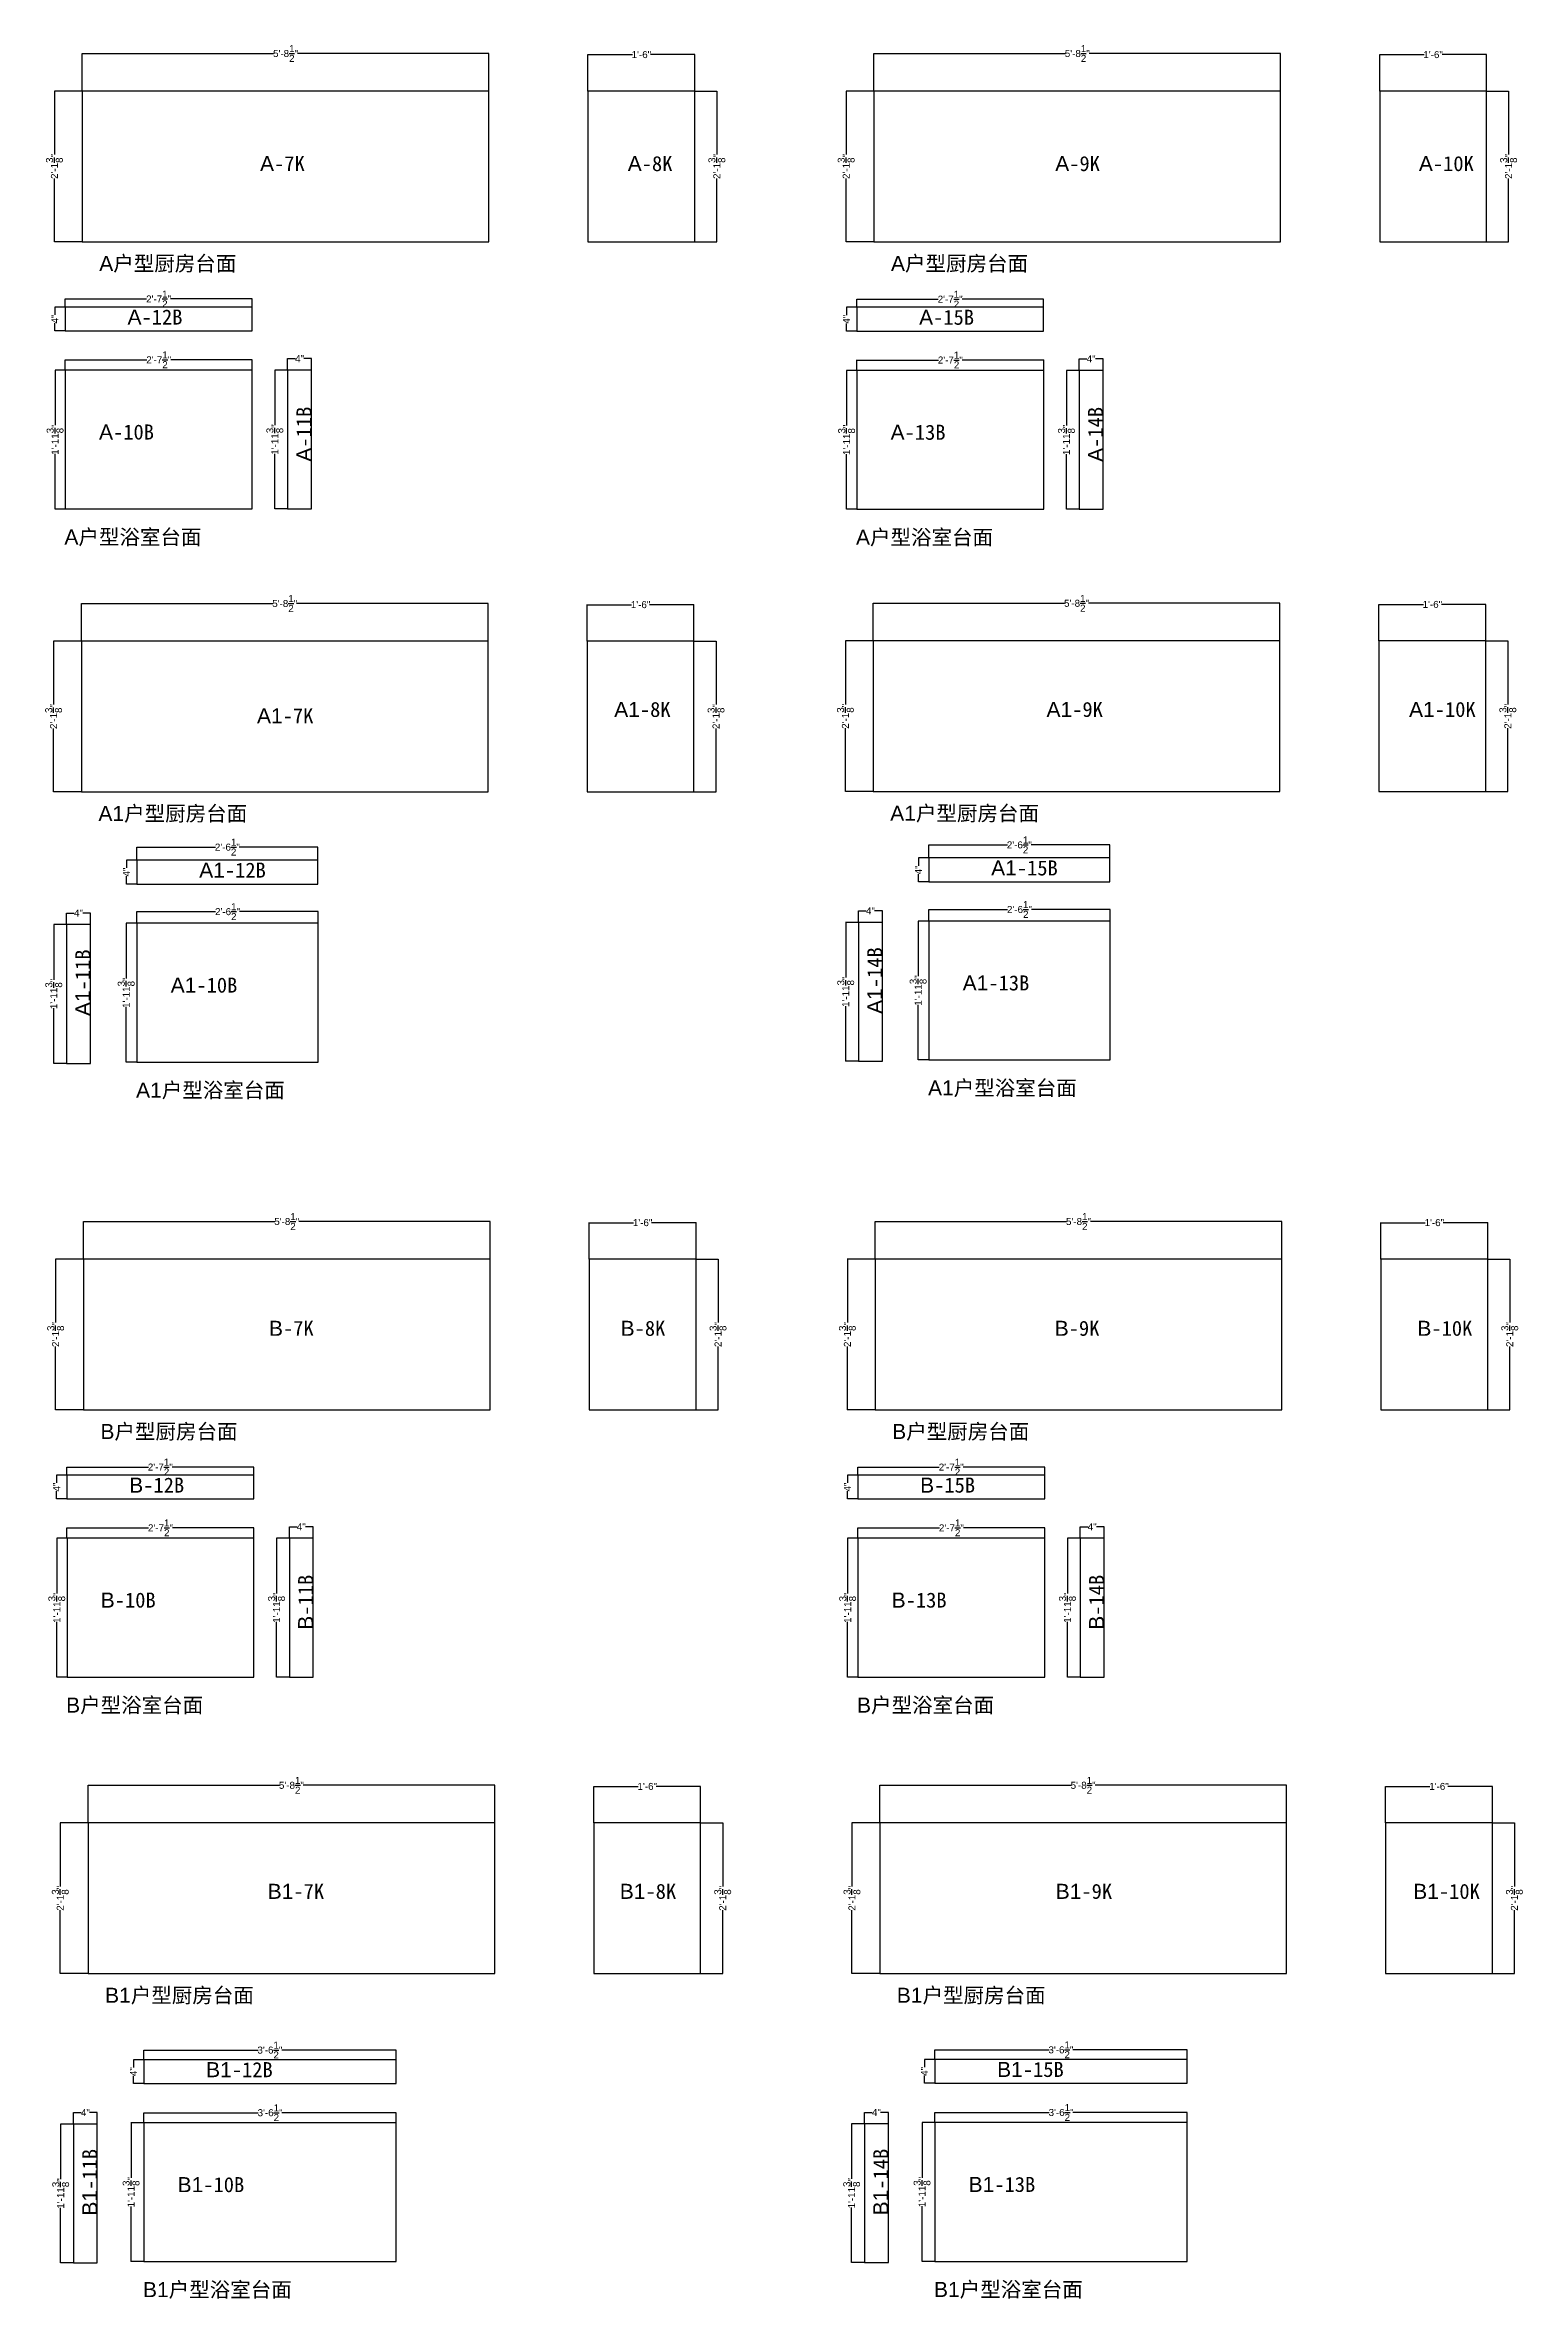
# Model space of a CAD drawing. Header units: inches. Extents: x -997106 to 39633, y -30199 to 1961.
# Drawn here: x 11692 to 18015, y -7684 to 1961 of the extents above; entities that cross this region are included whole.
import ezdxf

# ---------------------------------------------------------------- set-up
doc = ezdxf.new("R2010")
doc.units = ezdxf.units.IN
doc.header["$MEASUREMENT"] = 0
doc.layers.get('Defpoints').update_dxf_attribs({"color": 3})
doc.layers.add('编号', color=10, linetype='Continuous', plot=False)
doc.styles.get("Standard").update_dxf_attribs({"font": 'arial.ttf'})
doc.dimstyles.get("Standard").update_dxf_attribs({"dimtxt": 30, "dimasz": 1, "dimexe": 0.18, "dimexo": 0.0625, "dimgap": 0.09, "dimtad": 0, "dimtoh": 1, "dimdec": 4, "dimlfac": 0.03937, "dimzin": 0, "dimdsep": 46, "dimlunit": 4, "dimtxsty": 'Standard', "dimblk": 'ARCHTICK', "dimcen": 1, "dimadec": 0, "dimazin": 0, "dimtfac": 1, "dimtdec": 4, "dimtix": 1, "dimtofl": 0, "dimtmove": 2, "dimatfit": 3, "dimldrblk": 'ARCHTICK', "dimfxl": 1, "dimtolj": 1, "dimtzin": 0, "dimarcsym": 0})

msp = doc.modelspace()

# ---------------------------------------------------------------- texts
at = {"char_height": 64.3508622, "attachment_point": 1}
for s, insert in [('A{\\fSimSun|b0|i0|c134|p2;户型厨房台面}', (11923.54492, 1058.76617)), ('A{\\fSimSun|b0|i0|c134|p2;户型厨房台面}', (15311.26039, 1058.76617)), ('A{\\fSimSun|b0|i0|c134|p2;户型浴室台面}', (11774.4644, -111.97017)), ('A{\\fSimSun|b0|i0|c134|p2;户型浴室台面}', (15161.52203, -112.97017)), ('A1{\\fSimSun|b0|i0|c134|p2;户型厨房台面}', (11920.06222, -1295.14101)), ('A1{\\fSimSun|b0|i0|c134|p2;户型厨房台面}', (15308.09571, -1294.14101)), ('A1{\\fSimSun|b0|i0|c134|p2;户型浴室台面}', (12081.17835, -2478.94231)), ('A1{\\fSimSun|b0|i0|c134|p2;户型浴室台面}', (15469.88803, -2469.52798)), ('B{\\fSimSun|b0|i0|c134|p2;户型厨房台面}', (11928.7276, -3939.87098)), ('B{\\fSimSun|b0|i0|c134|p2;户型厨房台面}', (15316.44307, -3939.87098)), ('B{\\fSimSun|b0|i0|c134|p2;户型浴室台面}', (11781.81496, -5110.73117)), ('B{\\fSimSun|b0|i0|c134|p2;户型浴室台面}', (15166.01546, -5110.73117)), ('B1{\\fSimSun|b0|i0|c134|p2;户型厨房台面}', (11948.595, -6352.51737)), ('B1{\\fSimSun|b0|i0|c134|p2;户型厨房台面}', (15336.31048, -6352.51737)), ('B1{\\fSimSun|b0|i0|c134|p2;户型浴室台面}', (12110.74994, -7612.34775)), ('B1{\\fSimSun|b0|i0|c134|p2;户型浴室台面}', (15495.41026, -7611.34775))]:
    msp.add_mtext(s, dxfattribs=dict(at, insert=insert))
at = {"layer": '编号', "char_height": 64.3508622, "attachment_point": 1}
for s, insert in [('A{\\fSimSun|b0|i0|c134|p2;-7K}', (12611.64989, 1486.08508)), ('A{\\fSimSun|b0|i0|c134|p2;-8K}', (14184.96164, 1486.08508)), ('A{\\fSimSun|b0|i0|c134|p2;-9K}', (16014.13613, 1486.08508)), ('A{\\fSimSun|b0|i0|c134|p2;-10K}', (17570.08227, 1486.08508)), ('A{\\fSimSun|b0|i0|c134|p2;-12B}', (12044.54589, 829.43218)), ('A{\\fSimSun|b0|i0|c134|p2;-15B}', (15431.60352, 828.43218)), ('A{\\fSimSun|b0|i0|c134|p2;-10B}', (11922.61384, 337.36093)), ('A{\\fSimSun|b0|i0|c134|p2;-13B}', (15309.67147, 336.36093)), ('A1{\\fSimSun|b0|i0|c134|p2;-8K}', (14127.03808, -849.76333)), ('A1{\\fSimSun|b0|i0|c134|p2;-9K}', (15976.81585, -849.76333)), ('A1{\\fSimSun|b0|i0|c134|p2;-10K}', (17528.13999, -849.76333)), ('A1{\\fSimSun|b0|i0|c134|p2;-7K}', (12598.60157, -876.9179)), ('A1{\\fSimSun|b0|i0|c134|p2;-12B}', (12351.25985, -1537.53996)), ('A1{\\fSimSun|b0|i0|c134|p2;-15B}', (15739.96953, -1528.12563)), ('A1{\\fSimSun|b0|i0|c134|p2;-13B}', (15618.03748, -2020.19688)), ('A1{\\fSimSun|b0|i0|c134|p2;-10B}', (12229.3278, -2029.61121)), ('B{\\fSimSun|b0|i0|c134|p2;-7K}', (12649.87109, -3498.27257)), ('B{\\fSimSun|b0|i0|c134|p2;-8K}', (14154.50115, -3498.27257)), ('B{\\fSimSun|b0|i0|c134|p2;-9K}', (16011.94593, -3498.27257)), ('B{\\fSimSun|b0|i0|c134|p2;-10K}', (17563.6983, -3498.27257)), ('B{\\fSimSun|b0|i0|c134|p2;-12B}', (12051.89646, -4169.32882)), ('B{\\fSimSun|b0|i0|c134|p2;-15B}', (15436.09695, -4169.32882)), ('B{\\fSimSun|b0|i0|c134|p2;-10B}', (11929.96441, -4661.40007)), ('B{\\fSimSun|b0|i0|c134|p2;-13B}', (15314.1649, -4661.40007)), ('B1{\\fSimSun|b0|i0|c134|p2;-7K}', (12644.4132, -5907.81139)), ('B1{\\fSimSun|b0|i0|c134|p2;-8K}', (14150.89625, -5907.81139)), ('B1{\\fSimSun|b0|i0|c134|p2;-9K}', (16016.19003, -5907.81139)), ('B1{\\fSimSun|b0|i0|c134|p2;-10K}', (17545.82247, -5907.81139)), ('B1{\\fSimSun|b0|i0|c134|p2;-12B}', (12380.83143, -6670.9454)), ('B1{\\fSimSun|b0|i0|c134|p2;-15B}', (15765.49175, -6669.9454)), ('B1{\\fSimSun|b0|i0|c134|p2;-10B}', (12258.89938, -7163.01666)), ('B1{\\fSimSun|b0|i0|c134|p2;-13B}', (15643.5597, -7162.01666))]:
    msp.add_mtext(s, dxfattribs=dict(at, insert=insert))
at = {"layer": '编号', "char_height": 64.3508622, "attachment_point": 1, "rotation": 90}
for s, insert in [('A{\\fSimSun|b0|i0|c134|p2;-11B}', (12767.16129, 178.32385)), ('A{\\fSimSun|b0|i0|c134|p2;-14B}', (16154.21892, 177.32385)), ('A1{\\fSimSun|b0|i0|c134|p2;-11B}', (11821.2117, -2194.30626)), ('A1{\\fSimSun|b0|i0|c134|p2;-14B}', (15209.92138, -2184.89193)), ('B{\\fSimSun|b0|i0|c134|p2;-11B}', (12774.51185, -4820.43714)), ('B{\\fSimSun|b0|i0|c134|p2;-14B}', (16158.71235, -4820.43714)), ('B1{\\fSimSun|b0|i0|c134|p2;-11B}', (11850.78328, -7327.7117)), ('B1{\\fSimSun|b0|i0|c134|p2;-14B}', (15235.4436, -7326.7117))]:
    msp.add_mtext(s, dxfattribs=dict(at, insert=insert))

# ---------------------------------------------------------------- blocks, each defined once
blk = doc.blocks.new('_ArchTick')
at = {"color": 0, "linetype": 'ByBlock', "const_width": 0.15}
blk.add_lwpolyline([(-0.5, -0.5), (0.5, 0.5)], dxfattribs=at)
blk = doc.blocks.new('*D98')
at = {"color": 0, "lineweight": -2, "transparency": 16777216}
for p, q in [((11856, -3234.5), (11856, -3073.4)), ((11856, -3073.5), (12675.1, -3073.5)), ((13596, -3073.5), (12776.9, -3073.5)), ((13596, -3234.5), (13596, -3073.4))]:
    blk.add_line(p, q, dxfattribs=at)
at = {"layer": 'Defpoints', "color": 0, "transparency": 16777216}
for p in [(13596, -3073.5), (11856, -3234.6), (13596, -3234.6)]:
    blk.add_point(p, dxfattribs=at)
at = {"color": 0, "lineweight": -2, "transparency": 16777216, "rotation": 180}
blk.add_blockref('_ArchTick', (11856, -3073.5), dxfattribs=at)
at = {"color": 0, "lineweight": -2, "transparency": 16777216}
blk.add_blockref('_ArchTick', (13596, -3073.5), dxfattribs=at)
at = {"color": 0, "transparency": 16777216, "insert": (12726, -3073.5), "char_height": 30, "attachment_point": 5}
blk.add_mtext('\\A1;5\'-8{\\H1x;\\S1/2;}"', dxfattribs=at)
blk = doc.blocks.new('*D99')
at = {"color": 0, "lineweight": -2, "transparency": 16777216}
for p, q in [((11855.9, -3234.6), (11736.8, -3234.6)), ((11737, -3234.6), (11737, -3506)), ((11737, -3879.6), (11737, -3608.2)), ((11855.9, -3879.6), (11736.8, -3879.6))]:
    blk.add_line(p, q, dxfattribs=at)
at = {"layer": 'Defpoints', "color": 0, "transparency": 16777216}
for p in [(11856, -3234.6), (11737, -3879.6), (11856, -3879.6)]:
    blk.add_point(p, dxfattribs=at)
at = {"color": 0, "lineweight": -2, "transparency": 16777216}
for p, rotation in [((11737, -3234.6), 90), ((11737, -3879.6), 270)]:
    blk.add_blockref('_ArchTick', p, dxfattribs=dict(at, rotation=rotation))
at = {"color": 0, "transparency": 16777216, "insert": (11737, -3557.1), "char_height": 30, "attachment_point": 5, "rotation": 90}
blk.add_mtext('\\A1;2\'-1{\\H1x;\\S3/8;}"', dxfattribs=at)
blk = doc.blocks.new('*D100')
at = {"color": 0, "lineweight": -2, "transparency": 16777216}
for p, q in [((14020.1, -3234.5), (14020.1, -3078.3)), ((14020.1, -3078.5), (14210, -3078.5)), ((14477.1, -3078.5), (14287.1, -3078.5)), ((14477.1, -3234.5), (14477.1, -3078.3))]:
    blk.add_line(p, q, dxfattribs=at)
at = {"layer": 'Defpoints', "color": 0, "transparency": 16777216}
for p in [(14477.1, -3078.5), (14020.1, -3234.6), (14477.1, -3234.6)]:
    blk.add_point(p, dxfattribs=at)
at = {"color": 0, "lineweight": -2, "transparency": 16777216, "rotation": 180}
blk.add_blockref('_ArchTick', (14020.1, -3078.5), dxfattribs=at)
at = {"color": 0, "lineweight": -2, "transparency": 16777216}
blk.add_blockref('_ArchTick', (14477.1, -3078.5), dxfattribs=at)
at = {"color": 0, "transparency": 16777216, "insert": (14248.6, -3078.5), "char_height": 30, "attachment_point": 5}
blk.add_mtext('\\A1;1\'-6"', dxfattribs=at)
blk = doc.blocks.new('*D101')
at = {"color": 0, "lineweight": -2, "transparency": 16777216}
for p, q in [((14477.1, -3234.6), (14571.5, -3234.6)), ((14571.3, -3234.6), (14571.3, -3506)), ((14571.3, -3879.6), (14571.3, -3608.2)), ((14477.1, -3879.6), (14571.5, -3879.6))]:
    blk.add_line(p, q, dxfattribs=at)
at = {"layer": 'Defpoints', "color": 0, "transparency": 16777216}
for p in [(14477.1, -3234.6), (14477.1, -3879.6), (14571.3, -3879.6)]:
    blk.add_point(p, dxfattribs=at)
at = {"color": 0, "lineweight": -2, "transparency": 16777216}
for p, rotation in [((14571.3, -3234.6), 90), ((14571.3, -3879.6), 270)]:
    blk.add_blockref('_ArchTick', p, dxfattribs=dict(at, rotation=rotation))
at = {"color": 0, "transparency": 16777216, "insert": (14571.3, -3557.1), "char_height": 30, "attachment_point": 5, "rotation": 90}
blk.add_mtext('\\A1;2\'-1{\\H1x;\\S3/8;}"', dxfattribs=at)
blk = doc.blocks.new('*D102')
at = {"color": 0, "lineweight": -2, "transparency": 16777216}
for p, q in [((15243.7, -3234.5), (15243.7, -3073.4)), ((15243.7, -3073.5), (16062.8, -3073.5)), ((16983.7, -3073.5), (16164.6, -3073.5)), ((16983.7, -3234.5), (16983.7, -3073.4))]:
    blk.add_line(p, q, dxfattribs=at)
at = {"layer": 'Defpoints', "color": 0, "transparency": 16777216}
for p in [(16983.7, -3073.5), (15243.7, -3234.6), (16983.7, -3234.6)]:
    blk.add_point(p, dxfattribs=at)
at = {"color": 0, "lineweight": -2, "transparency": 16777216, "rotation": 180}
blk.add_blockref('_ArchTick', (15243.7, -3073.5), dxfattribs=at)
at = {"color": 0, "lineweight": -2, "transparency": 16777216}
blk.add_blockref('_ArchTick', (16983.7, -3073.5), dxfattribs=at)
at = {"color": 0, "transparency": 16777216, "insert": (16113.7, -3073.5), "char_height": 30, "attachment_point": 5}
blk.add_mtext('\\A1;5\'-8{\\H1x;\\S1/2;}"', dxfattribs=at)
blk = doc.blocks.new('*D103')
at = {"color": 0, "lineweight": -2, "transparency": 16777216}
for p, q in [((15243.6, -3234.6), (15124.5, -3234.6)), ((15124.7, -3234.6), (15124.7, -3506)), ((15124.7, -3879.6), (15124.7, -3608.2)), ((15243.6, -3879.6), (15124.5, -3879.6))]:
    blk.add_line(p, q, dxfattribs=at)
at = {"layer": 'Defpoints', "color": 0, "transparency": 16777216}
for p in [(15243.7, -3234.6), (15124.7, -3879.6), (15243.7, -3879.6)]:
    blk.add_point(p, dxfattribs=at)
at = {"color": 0, "lineweight": -2, "transparency": 16777216}
for p, rotation in [((15124.7, -3234.6), 90), ((15124.7, -3879.6), 270)]:
    blk.add_blockref('_ArchTick', p, dxfattribs=dict(at, rotation=rotation))
at = {"color": 0, "transparency": 16777216, "insert": (15124.7, -3557.1), "char_height": 30, "attachment_point": 5, "rotation": 90}
blk.add_mtext('\\A1;2\'-1{\\H1x;\\S3/8;}"', dxfattribs=at)
blk = doc.blocks.new('*D104')
at = {"color": 0, "lineweight": -2, "transparency": 16777216}
for p, q in [((17407.8, -3234.5), (17407.8, -3078.3)), ((17407.8, -3078.5), (17597.7, -3078.5)), ((17864.8, -3078.5), (17674.8, -3078.5)), ((17864.8, -3234.5), (17864.8, -3078.3))]:
    blk.add_line(p, q, dxfattribs=at)
at = {"layer": 'Defpoints', "color": 0, "transparency": 16777216}
for p in [(17864.8, -3078.5), (17407.8, -3234.6), (17864.8, -3234.6)]:
    blk.add_point(p, dxfattribs=at)
at = {"color": 0, "lineweight": -2, "transparency": 16777216, "rotation": 180}
blk.add_blockref('_ArchTick', (17407.8, -3078.5), dxfattribs=at)
at = {"color": 0, "lineweight": -2, "transparency": 16777216}
blk.add_blockref('_ArchTick', (17864.8, -3078.5), dxfattribs=at)
at = {"color": 0, "transparency": 16777216, "insert": (17636.3, -3078.5), "char_height": 30, "attachment_point": 5}
blk.add_mtext('\\A1;1\'-6"', dxfattribs=at)
blk = doc.blocks.new('*D105')
at = {"color": 0, "lineweight": -2, "transparency": 16777216}
for p, q in [((17864.9, -3234.6), (17959.2, -3234.6)), ((17959, -3234.6), (17959, -3506)), ((17959, -3879.6), (17959, -3608.2)), ((17864.9, -3879.6), (17959.2, -3879.6))]:
    blk.add_line(p, q, dxfattribs=at)
at = {"layer": 'Defpoints', "color": 0, "transparency": 16777216}
for p in [(17864.8, -3234.6), (17864.8, -3879.6), (17959, -3879.6)]:
    blk.add_point(p, dxfattribs=at)
at = {"color": 0, "lineweight": -2, "transparency": 16777216}
for p, rotation in [((17959, -3234.6), 90), ((17959, -3879.6), 270)]:
    blk.add_blockref('_ArchTick', p, dxfattribs=dict(at, rotation=rotation))
at = {"color": 0, "transparency": 16777216, "insert": (17959, -3557.1), "char_height": 30, "attachment_point": 5, "rotation": 90}
blk.add_mtext('\\A1;2\'-1{\\H1x;\\S3/8;}"', dxfattribs=at)
blk = doc.blocks.new('*D142')
at = {"color": 0, "lineweight": -2, "transparency": 16777216}
for p, q in [((11875.8, -5647.2), (11875.8, -5486)), ((11875.8, -5486.2), (12694.9, -5486.2)), ((13615.8, -5486.2), (12796.7, -5486.2)), ((13615.8, -5647.2), (13615.8, -5486))]:
    blk.add_line(p, q, dxfattribs=at)
at = {"layer": 'Defpoints', "color": 0, "transparency": 16777216}
for p in [(13615.8, -5486.2), (11875.8, -5647.2), (13615.8, -5647.2)]:
    blk.add_point(p, dxfattribs=at)
at = {"color": 0, "lineweight": -2, "transparency": 16777216, "rotation": 180}
blk.add_blockref('_ArchTick', (11875.8, -5486.2), dxfattribs=at)
at = {"color": 0, "lineweight": -2, "transparency": 16777216}
blk.add_blockref('_ArchTick', (13615.8, -5486.2), dxfattribs=at)
at = {"color": 0, "transparency": 16777216, "insert": (12745.8, -5486.2), "char_height": 30, "attachment_point": 5}
blk.add_mtext('\\A1;5\'-8{\\H1x;\\S1/2;}"', dxfattribs=at)
blk = doc.blocks.new('*D143')
at = {"color": 0, "lineweight": -2, "transparency": 16777216}
for p, q in [((11875.8, -5647.2), (11756.6, -5647.2)), ((11756.8, -5647.2), (11756.8, -5918.6)), ((11756.8, -6292.2), (11756.8, -6020.9)), ((11875.8, -6292.2), (11756.6, -6292.2))]:
    blk.add_line(p, q, dxfattribs=at)
at = {"layer": 'Defpoints', "color": 0, "transparency": 16777216}
for p in [(11875.8, -5647.2), (11756.8, -6292.2), (11875.8, -6292.2)]:
    blk.add_point(p, dxfattribs=at)
at = {"color": 0, "lineweight": -2, "transparency": 16777216}
for p, rotation in [((11756.8, -5647.2), 90), ((11756.8, -6292.2), 270)]:
    blk.add_blockref('_ArchTick', p, dxfattribs=dict(at, rotation=rotation))
at = {"color": 0, "transparency": 16777216, "insert": (11756.8, -5969.7), "char_height": 30, "attachment_point": 5, "rotation": 90}
blk.add_mtext('\\A1;2\'-1{\\H1x;\\S3/8;}"', dxfattribs=at)
blk = doc.blocks.new('*D144')
at = {"color": 0, "lineweight": -2, "transparency": 16777216}
for p, q in [((14039.9, -5647.2), (14039.9, -5491)), ((14039.9, -5491.1), (14229.9, -5491.1)), ((14496.9, -5491.1), (14307, -5491.1)), ((14496.9, -5647.2), (14496.9, -5491))]:
    blk.add_line(p, q, dxfattribs=at)
at = {"layer": 'Defpoints', "color": 0, "transparency": 16777216}
for p in [(14496.9, -5491.1), (14039.9, -5647.2), (14496.9, -5647.2)]:
    blk.add_point(p, dxfattribs=at)
at = {"color": 0, "lineweight": -2, "transparency": 16777216, "rotation": 180}
blk.add_blockref('_ArchTick', (14039.9, -5491.1), dxfattribs=at)
at = {"color": 0, "lineweight": -2, "transparency": 16777216}
blk.add_blockref('_ArchTick', (14496.9, -5491.1), dxfattribs=at)
at = {"color": 0, "transparency": 16777216, "insert": (14268.4, -5491.1), "char_height": 30, "attachment_point": 5}
blk.add_mtext('\\A1;1\'-6"', dxfattribs=at)
blk = doc.blocks.new('*D145')
at = {"color": 0, "lineweight": -2, "transparency": 16777216}
for p, q in [((14497, -5647.2), (14591.4, -5647.2)), ((14591.2, -5647.2), (14591.2, -5918.6)), ((14591.2, -6292.2), (14591.2, -6020.9)), ((14497, -6292.2), (14591.4, -6292.2))]:
    blk.add_line(p, q, dxfattribs=at)
at = {"layer": 'Defpoints', "color": 0, "transparency": 16777216}
for p in [(14496.9, -5647.2), (14496.9, -6292.2), (14591.2, -6292.2)]:
    blk.add_point(p, dxfattribs=at)
at = {"color": 0, "lineweight": -2, "transparency": 16777216}
for p, rotation in [((14591.2, -5647.2), 90), ((14591.2, -6292.2), 270)]:
    blk.add_blockref('_ArchTick', p, dxfattribs=dict(at, rotation=rotation))
at = {"color": 0, "transparency": 16777216, "insert": (14591.2, -5969.7), "char_height": 30, "attachment_point": 5, "rotation": 90}
blk.add_mtext('\\A1;2\'-1{\\H1x;\\S3/8;}"', dxfattribs=at)
blk = doc.blocks.new('*D146')
at = {"color": 0, "lineweight": -2, "transparency": 16777216}
for p, q in [((15263.5, -5647.2), (15263.5, -5486)), ((15263.5, -5486.2), (16082.6, -5486.2)), ((17003.5, -5486.2), (16184.4, -5486.2)), ((17003.5, -5647.2), (17003.5, -5486))]:
    blk.add_line(p, q, dxfattribs=at)
at = {"layer": 'Defpoints', "color": 0, "transparency": 16777216}
for p in [(17003.5, -5486.2), (15263.5, -5647.2), (17003.5, -5647.2)]:
    blk.add_point(p, dxfattribs=at)
at = {"color": 0, "lineweight": -2, "transparency": 16777216, "rotation": 180}
blk.add_blockref('_ArchTick', (15263.5, -5486.2), dxfattribs=at)
at = {"color": 0, "lineweight": -2, "transparency": 16777216}
blk.add_blockref('_ArchTick', (17003.5, -5486.2), dxfattribs=at)
at = {"color": 0, "transparency": 16777216, "insert": (16133.5, -5486.2), "char_height": 30, "attachment_point": 5}
blk.add_mtext('\\A1;5\'-8{\\H1x;\\S1/2;}"', dxfattribs=at)
blk = doc.blocks.new('*D147')
at = {"color": 0, "lineweight": -2, "transparency": 16777216}
for p, q in [((15263.5, -5647.2), (15144.4, -5647.2)), ((15144.5, -5647.2), (15144.5, -5918.6)), ((15144.5, -6292.2), (15144.5, -6020.9)), ((15263.5, -6292.2), (15144.4, -6292.2))]:
    blk.add_line(p, q, dxfattribs=at)
at = {"layer": 'Defpoints', "color": 0, "transparency": 16777216}
for p in [(15263.5, -5647.2), (15144.5, -6292.2), (15263.5, -6292.2)]:
    blk.add_point(p, dxfattribs=at)
at = {"color": 0, "lineweight": -2, "transparency": 16777216}
for p, rotation in [((15144.5, -5647.2), 90), ((15144.5, -6292.2), 270)]:
    blk.add_blockref('_ArchTick', p, dxfattribs=dict(at, rotation=rotation))
at = {"color": 0, "transparency": 16777216, "insert": (15144.5, -5969.7), "char_height": 30, "attachment_point": 5, "rotation": 90}
blk.add_mtext('\\A1;2\'-1{\\H1x;\\S3/8;}"', dxfattribs=at)
blk = doc.blocks.new('*D148')
at = {"color": 0, "lineweight": -2, "transparency": 16777216}
for p, q in [((17427.7, -5647.2), (17427.7, -5491)), ((17427.7, -5491.1), (17617.6, -5491.1)), ((17884.7, -5491.1), (17694.7, -5491.1)), ((17884.7, -5647.2), (17884.7, -5491))]:
    blk.add_line(p, q, dxfattribs=at)
at = {"layer": 'Defpoints', "color": 0, "transparency": 16777216}
for p in [(17884.7, -5491.1), (17427.7, -5647.2), (17884.7, -5647.2)]:
    blk.add_point(p, dxfattribs=at)
at = {"color": 0, "lineweight": -2, "transparency": 16777216, "rotation": 180}
blk.add_blockref('_ArchTick', (17427.7, -5491.1), dxfattribs=at)
at = {"color": 0, "lineweight": -2, "transparency": 16777216}
blk.add_blockref('_ArchTick', (17884.7, -5491.1), dxfattribs=at)
at = {"color": 0, "transparency": 16777216, "insert": (17656.2, -5491.1), "char_height": 30, "attachment_point": 5}
blk.add_mtext('\\A1;1\'-6"', dxfattribs=at)
blk = doc.blocks.new('*D149')
at = {"color": 0, "lineweight": -2, "transparency": 16777216}
for p, q in [((17884.7, -5647.2), (17979.1, -5647.2)), ((17978.9, -5647.2), (17978.9, -5918.6)), ((17978.9, -6292.2), (17978.9, -6020.9)), ((17884.7, -6292.2), (17979.1, -6292.2))]:
    blk.add_line(p, q, dxfattribs=at)
at = {"layer": 'Defpoints', "color": 0, "transparency": 16777216}
for p in [(17884.7, -5647.2), (17884.7, -6292.2), (17978.9, -6292.2)]:
    blk.add_point(p, dxfattribs=at)
at = {"color": 0, "lineweight": -2, "transparency": 16777216}
for p, rotation in [((17978.9, -5647.2), 90), ((17978.9, -6292.2), 270)]:
    blk.add_blockref('_ArchTick', p, dxfattribs=dict(at, rotation=rotation))
at = {"color": 0, "transparency": 16777216, "insert": (17978.9, -5969.7), "char_height": 30, "attachment_point": 5, "rotation": 90}
blk.add_mtext('\\A1;2\'-1{\\H1x;\\S3/8;}"', dxfattribs=at)
blk = doc.blocks.new('*D813')
at = {"color": 0, "lineweight": -2, "transparency": 16777216}
for p, q in [((11813.3, -6936), (11758.3, -6936)), ((11758.5, -6936), (11758.5, -7171.9)), ((11758.5, -7530), (11758.5, -7294.1)), ((11813.3, -7530), (11758.3, -7530))]:
    blk.add_line(p, q, dxfattribs=at)
at = {"layer": 'Defpoints', "color": 0, "transparency": 16777216}
for p in [(11813.4, -6936), (11758.5, -7530), (11813.4, -7530)]:
    blk.add_point(p, dxfattribs=at)
at = {"color": 0, "lineweight": -2, "transparency": 16777216}
for p, rotation in [((11758.5, -6936), 90), ((11758.5, -7530), 270)]:
    blk.add_blockref('_ArchTick', p, dxfattribs=dict(at, rotation=rotation))
at = {"color": 0, "transparency": 16777216, "insert": (11758.5, -7233), "char_height": 30, "attachment_point": 5, "rotation": 90}
blk.add_mtext('\\A1;1\'-11{\\H1x;\\S3/8;}"', dxfattribs=at)
blk = doc.blocks.new('*D814')
at = {"color": 0, "lineweight": -2, "transparency": 16777216}
for p, q in [((11813.4, -6936), (11813.4, -6886.8)), ((11813.4, -6886.9), (11846.5, -6886.9)), ((11915.4, -6886.9), (11882.3, -6886.9)), ((11915.4, -6936), (11915.4, -6886.8))]:
    blk.add_line(p, q, dxfattribs=at)
at = {"layer": 'Defpoints', "color": 0, "transparency": 16777216}
for p in [(11813.4, -6936), (11915.4, -6886.9), (11915.4, -6936)]:
    blk.add_point(p, dxfattribs=at)
at = {"color": 0, "lineweight": -2, "transparency": 16777216, "rotation": 180}
blk.add_blockref('_ArchTick', (11813.4, -6886.9), dxfattribs=at)
at = {"color": 0, "lineweight": -2, "transparency": 16777216}
blk.add_blockref('_ArchTick', (11915.4, -6886.9), dxfattribs=at)
at = {"color": 0, "transparency": 16777216, "insert": (11864.4, -6886.9), "char_height": 30, "attachment_point": 5}
blk.add_mtext('\\A1;4"', dxfattribs=at)
blk = doc.blocks.new('*D812')
at = {"color": 0, "lineweight": -2, "transparency": 16777216}
for p, q in [((12113.8, -6660.5), (12069.8, -6660.5)), ((12069.9, -6660.5), (12069.9, -6693.6)), ((12069.9, -6762.5), (12069.9, -6729.4)), ((12113.8, -6762.5), (12069.8, -6762.5))]:
    blk.add_line(p, q, dxfattribs=at)
at = {"layer": 'Defpoints', "color": 0, "transparency": 16777216}
for p in [(12113.8, -6660.5), (12069.9, -6762.5), (12113.8, -6762.5)]:
    blk.add_point(p, dxfattribs=at)
at = {"color": 0, "lineweight": -2, "transparency": 16777216}
for p, rotation in [((12069.9, -6660.5), 90), ((12069.9, -6762.5), 270)]:
    blk.add_blockref('_ArchTick', p, dxfattribs=dict(at, rotation=rotation))
at = {"color": 0, "transparency": 16777216, "insert": (12069.9, -6711.5), "char_height": 30, "attachment_point": 5, "rotation": 90}
blk.add_mtext('\\A1;4"', dxfattribs=at)
blk = doc.blocks.new('*D815')
at = {"color": 0, "lineweight": -2, "transparency": 16777216}
for p, q in [((12114.6, -6930.6), (12114.6, -6887.2)), ((12114.6, -6887.3), (12603.7, -6887.3)), ((13194.6, -6887.3), (12705.4, -6887.3)), ((13194.6, -6930.6), (13194.6, -6887.2))]:
    blk.add_line(p, q, dxfattribs=at)
at = {"layer": 'Defpoints', "color": 0, "transparency": 16777216}
for p in [(12114.6, -6930.6), (13194.6, -6887.3), (13194.6, -6930.6)]:
    blk.add_point(p, dxfattribs=at)
at = {"color": 0, "lineweight": -2, "transparency": 16777216, "rotation": 180}
blk.add_blockref('_ArchTick', (12114.6, -6887.3), dxfattribs=at)
at = {"color": 0, "lineweight": -2, "transparency": 16777216}
blk.add_blockref('_ArchTick', (13194.6, -6887.3), dxfattribs=at)
at = {"color": 0, "transparency": 16777216, "insert": (12654.6, -6887.3), "char_height": 30, "attachment_point": 5}
blk.add_mtext('\\A1;3\'-6{\\H1x;\\S1/2;}"', dxfattribs=at)
blk = doc.blocks.new('*D816')
at = {"color": 0, "lineweight": -2, "transparency": 16777216}
for p, q in [((12113.8, -6660.4), (12113.8, -6619.1)), ((12113.8, -6619.3), (12602.9, -6619.3)), ((13193.8, -6619.3), (12704.7, -6619.3)), ((13193.8, -6660.4), (13193.8, -6619.1))]:
    blk.add_line(p, q, dxfattribs=at)
at = {"layer": 'Defpoints', "color": 0, "transparency": 16777216}
for p in [(13193.8, -6619.3), (12113.8, -6660.5), (13193.8, -6660.5)]:
    blk.add_point(p, dxfattribs=at)
at = {"color": 0, "lineweight": -2, "transparency": 16777216, "rotation": 180}
blk.add_blockref('_ArchTick', (12113.8, -6619.3), dxfattribs=at)
at = {"color": 0, "lineweight": -2, "transparency": 16777216}
blk.add_blockref('_ArchTick', (13193.8, -6619.3), dxfattribs=at)
at = {"color": 0, "transparency": 16777216, "insert": (12653.8, -6619.3), "char_height": 30, "attachment_point": 5}
blk.add_mtext('\\A1;3\'-6{\\H1x;\\S1/2;}"', dxfattribs=at)
blk = doc.blocks.new('*D817')
at = {"color": 0, "lineweight": -2, "transparency": 16777216}
for p, q in [((12114.5, -6930.6), (12059.4, -6930.6)), ((12059.6, -6930.6), (12059.6, -7166.5)), ((12059.6, -7524.6), (12059.6, -7288.7)), ((12114.5, -7524.6), (12059.4, -7524.6))]:
    blk.add_line(p, q, dxfattribs=at)
at = {"layer": 'Defpoints', "color": 0, "transparency": 16777216}
for p in [(12114.6, -6930.6), (12059.6, -7524.6), (12114.6, -7524.6)]:
    blk.add_point(p, dxfattribs=at)
at = {"color": 0, "lineweight": -2, "transparency": 16777216}
for p, rotation in [((12059.6, -6930.6), 90), ((12059.6, -7524.6), 270)]:
    blk.add_blockref('_ArchTick', p, dxfattribs=dict(at, rotation=rotation))
at = {"color": 0, "transparency": 16777216, "insert": (12059.6, -7227.6), "char_height": 30, "attachment_point": 5, "rotation": 90}
blk.add_mtext('\\A1;1\'-11{\\H1x;\\S3/8;}"', dxfattribs=at)
blk = doc.blocks.new('*D819')
at = {"color": 0, "lineweight": -2, "transparency": 16777216}
for p, q in [((15198, -6935), (15142.9, -6935)), ((15143.1, -6935), (15143.1, -7170.9)), ((15143.1, -7529), (15143.1, -7293.1)), ((15198, -7529), (15142.9, -7529))]:
    blk.add_line(p, q, dxfattribs=at)
at = {"layer": 'Defpoints', "color": 0, "transparency": 16777216}
for p in [(15198.1, -6935), (15143.1, -7529), (15198.1, -7529)]:
    blk.add_point(p, dxfattribs=at)
at = {"color": 0, "lineweight": -2, "transparency": 16777216}
for p, rotation in [((15143.1, -6935), 90), ((15143.1, -7529), 270)]:
    blk.add_blockref('_ArchTick', p, dxfattribs=dict(at, rotation=rotation))
at = {"color": 0, "transparency": 16777216, "insert": (15143.1, -7232), "char_height": 30, "attachment_point": 5, "rotation": 90}
blk.add_mtext('\\A1;1\'-11{\\H1x;\\S3/8;}"', dxfattribs=at)
blk = doc.blocks.new('*D820')
at = {"color": 0, "lineweight": -2, "transparency": 16777216}
for p, q in [((15198.1, -6935), (15198.1, -6885.8)), ((15198.1, -6885.9), (15231.1, -6885.9)), ((15300.1, -6885.9), (15267, -6885.9)), ((15300.1, -6935), (15300.1, -6885.8))]:
    blk.add_line(p, q, dxfattribs=at)
at = {"layer": 'Defpoints', "color": 0, "transparency": 16777216}
for p in [(15198.1, -6935), (15300.1, -6885.9), (15300.1, -6935)]:
    blk.add_point(p, dxfattribs=at)
at = {"color": 0, "lineweight": -2, "transparency": 16777216, "rotation": 180}
blk.add_blockref('_ArchTick', (15198.1, -6885.9), dxfattribs=at)
at = {"color": 0, "lineweight": -2, "transparency": 16777216}
blk.add_blockref('_ArchTick', (15300.1, -6885.9), dxfattribs=at)
at = {"color": 0, "transparency": 16777216, "insert": (15249.1, -6885.9), "char_height": 30, "attachment_point": 5}
blk.add_mtext('\\A1;4"', dxfattribs=at)
blk = doc.blocks.new('*D818')
at = {"color": 0, "lineweight": -2, "transparency": 16777216}
for p, q in [((15498.4, -6659.5), (15454.4, -6659.5)), ((15454.6, -6659.5), (15454.6, -6692.6)), ((15454.6, -6761.5), (15454.6, -6728.4)), ((15498.4, -6761.5), (15454.4, -6761.5))]:
    blk.add_line(p, q, dxfattribs=at)
at = {"layer": 'Defpoints', "color": 0, "transparency": 16777216}
for p in [(15498.5, -6659.5), (15454.6, -6761.5), (15498.5, -6761.5)]:
    blk.add_point(p, dxfattribs=at)
at = {"color": 0, "lineweight": -2, "transparency": 16777216}
for p, rotation in [((15454.6, -6659.5), 90), ((15454.6, -6761.5), 270)]:
    blk.add_blockref('_ArchTick', p, dxfattribs=dict(at, rotation=rotation))
at = {"color": 0, "transparency": 16777216, "insert": (15454.6, -6710.5), "char_height": 30, "attachment_point": 5, "rotation": 90}
blk.add_mtext('\\A1;4"', dxfattribs=at)
blk = doc.blocks.new('*D821')
at = {"color": 0, "lineweight": -2, "transparency": 16777216}
for p, q in [((15499.2, -6929.6), (15499.2, -6886.2)), ((15499.2, -6886.3), (15988.3, -6886.3)), ((16579.2, -6886.3), (16090.1, -6886.3)), ((16579.2, -6929.6), (16579.2, -6886.2))]:
    blk.add_line(p, q, dxfattribs=at)
at = {"layer": 'Defpoints', "color": 0, "transparency": 16777216}
for p in [(15499.2, -6929.6), (16579.2, -6886.3), (16579.2, -6929.6)]:
    blk.add_point(p, dxfattribs=at)
at = {"color": 0, "lineweight": -2, "transparency": 16777216, "rotation": 180}
blk.add_blockref('_ArchTick', (15499.2, -6886.3), dxfattribs=at)
at = {"color": 0, "lineweight": -2, "transparency": 16777216}
blk.add_blockref('_ArchTick', (16579.2, -6886.3), dxfattribs=at)
at = {"color": 0, "transparency": 16777216, "insert": (16039.2, -6886.3), "char_height": 30, "attachment_point": 5}
blk.add_mtext('\\A1;3\'-6{\\H1x;\\S1/2;}"', dxfattribs=at)
blk = doc.blocks.new('*D822')
at = {"color": 0, "lineweight": -2, "transparency": 16777216}
for p, q in [((15498.5, -6659.4), (15498.5, -6618.1)), ((15498.5, -6618.3), (15987.6, -6618.3)), ((16578.5, -6618.3), (16089.4, -6618.3)), ((16578.5, -6659.4), (16578.5, -6618.1))]:
    blk.add_line(p, q, dxfattribs=at)
at = {"layer": 'Defpoints', "color": 0, "transparency": 16777216}
for p in [(16578.5, -6618.3), (15498.5, -6659.5), (16578.5, -6659.5)]:
    blk.add_point(p, dxfattribs=at)
at = {"color": 0, "lineweight": -2, "transparency": 16777216, "rotation": 180}
blk.add_blockref('_ArchTick', (15498.5, -6618.3), dxfattribs=at)
at = {"color": 0, "lineweight": -2, "transparency": 16777216}
blk.add_blockref('_ArchTick', (16578.5, -6618.3), dxfattribs=at)
at = {"color": 0, "transparency": 16777216, "insert": (16038.5, -6618.3), "char_height": 30, "attachment_point": 5}
blk.add_mtext('\\A1;3\'-6{\\H1x;\\S1/2;}"', dxfattribs=at)
blk = doc.blocks.new('*D823')
at = {"color": 0, "lineweight": -2, "transparency": 16777216}
for p, q in [((15499.2, -6929.6), (15444.1, -6929.6)), ((15444.3, -6929.6), (15444.3, -7165.5)), ((15444.3, -7523.6), (15444.3, -7287.7)), ((15499.2, -7523.6), (15444.1, -7523.6))]:
    blk.add_line(p, q, dxfattribs=at)
at = {"layer": 'Defpoints', "color": 0, "transparency": 16777216}
for p in [(15499.2, -6929.6), (15444.3, -7523.6), (15499.2, -7523.6)]:
    blk.add_point(p, dxfattribs=at)
at = {"color": 0, "lineweight": -2, "transparency": 16777216}
for p, rotation in [((15444.3, -6929.6), 90), ((15444.3, -7523.6), 270)]:
    blk.add_blockref('_ArchTick', p, dxfattribs=dict(at, rotation=rotation))
at = {"color": 0, "transparency": 16777216, "insert": (15444.3, -7226.6), "char_height": 30, "attachment_point": 5, "rotation": 90}
blk.add_mtext('\\A1;1\'-11{\\H1x;\\S3/8;}"', dxfattribs=at)
blk = doc.blocks.new('*D1190')
at = {"color": 0, "lineweight": -2, "transparency": 16777216}
for p, q in [((12737.1, -4428.8), (12682, -4428.8)), ((12682.2, -4428.8), (12682.2, -4664.7)), ((12682.2, -5022.8), (12682.2, -4786.9)), ((12737.1, -5022.8), (12682, -5022.8))]:
    blk.add_line(p, q, dxfattribs=at)
at = {"layer": 'Defpoints', "color": 0, "transparency": 16777216}
for p in [(12737.1, -4428.8), (12682.2, -5022.8), (12737.1, -5022.8)]:
    blk.add_point(p, dxfattribs=at)
at = {"color": 0, "lineweight": -2, "transparency": 16777216}
for p, rotation in [((12682.2, -4428.8), 90), ((12682.2, -5022.8), 270)]:
    blk.add_blockref('_ArchTick', p, dxfattribs=dict(at, rotation=rotation))
at = {"color": 0, "transparency": 16777216, "insert": (12682.2, -4725.8), "char_height": 30, "attachment_point": 5, "rotation": 90}
blk.add_mtext('\\A1;1\'-11{\\H1x;\\S3/8;}"', dxfattribs=at)
blk = doc.blocks.new('*D1191')
at = {"color": 0, "lineweight": -2, "transparency": 16777216}
for p, q in [((12737.1, -4428.7), (12737.1, -4379.5)), ((12737.1, -4379.7), (12770.2, -4379.7)), ((12839.1, -4379.7), (12806.1, -4379.7)), ((12839.1, -4428.7), (12839.1, -4379.5))]:
    blk.add_line(p, q, dxfattribs=at)
at = {"layer": 'Defpoints', "color": 0, "transparency": 16777216}
for p in [(12737.1, -4428.8), (12839.1, -4379.7), (12839.1, -4428.8)]:
    blk.add_point(p, dxfattribs=at)
at = {"color": 0, "lineweight": -2, "transparency": 16777216, "rotation": 180}
blk.add_blockref('_ArchTick', (12737.1, -4379.7), dxfattribs=at)
at = {"color": 0, "lineweight": -2, "transparency": 16777216}
blk.add_blockref('_ArchTick', (12839.1, -4379.7), dxfattribs=at)
at = {"color": 0, "transparency": 16777216, "insert": (12788.1, -4379.7), "char_height": 30, "attachment_point": 5}
blk.add_mtext('\\A1;4"', dxfattribs=at)
blk = doc.blocks.new('*D1192')
at = {"color": 0, "lineweight": -2, "transparency": 16777216}
for p, q in [((11785.6, -4429), (11785.6, -4384.3)), ((11785.6, -4384.4), (12134.5, -4384.4)), ((12585.6, -4384.4), (12236.8, -4384.4)), ((12585.6, -4429), (12585.6, -4384.3))]:
    blk.add_line(p, q, dxfattribs=at)
at = {"layer": 'Defpoints', "color": 0, "transparency": 16777216}
for p in [(11785.6, -4429), (12585.6, -4384.4), (12585.6, -4429)]:
    blk.add_point(p, dxfattribs=at)
at = {"color": 0, "lineweight": -2, "transparency": 16777216, "rotation": 180}
blk.add_blockref('_ArchTick', (11785.6, -4384.4), dxfattribs=at)
at = {"color": 0, "lineweight": -2, "transparency": 16777216}
blk.add_blockref('_ArchTick', (12585.6, -4384.4), dxfattribs=at)
at = {"color": 0, "transparency": 16777216, "insert": (12185.6, -4384.4), "char_height": 30, "attachment_point": 5}
blk.add_mtext('\\A1;2\'-7{\\H1x;\\S1/2;}"', dxfattribs=at)
blk = doc.blocks.new('*D1193')
at = {"color": 0, "lineweight": -2, "transparency": 16777216}
for p, q in [((11785.6, -4429), (11741.6, -4429)), ((11741.8, -4429), (11741.8, -4664.9)), ((11741.8, -5023), (11741.8, -4787.1)), ((11785.6, -5023), (11741.6, -5023))]:
    blk.add_line(p, q, dxfattribs=at)
at = {"layer": 'Defpoints', "color": 0, "transparency": 16777216}
for p in [(11785.6, -4429), (11741.8, -5023), (11785.6, -5023)]:
    blk.add_point(p, dxfattribs=at)
at = {"color": 0, "lineweight": -2, "transparency": 16777216}
for p, rotation in [((11741.8, -4429), 90), ((11741.8, -5023), 270)]:
    blk.add_blockref('_ArchTick', p, dxfattribs=dict(at, rotation=rotation))
at = {"color": 0, "transparency": 16777216, "insert": (11741.8, -4726), "char_height": 30, "attachment_point": 5, "rotation": 90}
blk.add_mtext('\\A1;1\'-11{\\H1x;\\S3/8;}"', dxfattribs=at)
blk = doc.blocks.new('*D1194')
at = {"color": 0, "lineweight": -2, "transparency": 16777216}
for p, q in [((11784.8, -4158.9), (11741.2, -4158.9)), ((11741.4, -4158.9), (11741.4, -4191.9)), ((11741.4, -4260.9), (11741.4, -4227.8)), ((11784.8, -4260.9), (11741.2, -4260.9))]:
    blk.add_line(p, q, dxfattribs=at)
at = {"layer": 'Defpoints', "color": 0, "transparency": 16777216}
for p in [(11784.9, -4158.9), (11741.4, -4260.9), (11784.9, -4260.9)]:
    blk.add_point(p, dxfattribs=at)
at = {"color": 0, "lineweight": -2, "transparency": 16777216}
for p, rotation in [((11741.4, -4158.9), 90), ((11741.4, -4260.9), 270)]:
    blk.add_blockref('_ArchTick', p, dxfattribs=dict(at, rotation=rotation))
at = {"color": 0, "transparency": 16777216, "insert": (11741.4, -4209.9), "char_height": 30, "attachment_point": 5, "rotation": 90}
blk.add_mtext('\\A1;4"', dxfattribs=at)
blk = doc.blocks.new('*D1195')
at = {"color": 0, "lineweight": -2, "transparency": 16777216}
for p, q in [((11784.9, -4158.8), (11784.9, -4124.1)), ((11784.9, -4124.3), (12133.7, -4124.3)), ((12584.9, -4124.3), (12236, -4124.3)), ((12584.9, -4158.8), (12584.9, -4124.1))]:
    blk.add_line(p, q, dxfattribs=at)
at = {"layer": 'Defpoints', "color": 0, "transparency": 16777216}
for p in [(12584.9, -4124.3), (11784.9, -4158.9), (12584.9, -4158.9)]:
    blk.add_point(p, dxfattribs=at)
at = {"color": 0, "lineweight": -2, "transparency": 16777216, "rotation": 180}
blk.add_blockref('_ArchTick', (11784.9, -4124.3), dxfattribs=at)
at = {"color": 0, "lineweight": -2, "transparency": 16777216}
blk.add_blockref('_ArchTick', (12584.9, -4124.3), dxfattribs=at)
at = {"color": 0, "transparency": 16777216, "insert": (12184.9, -4124.3), "char_height": 30, "attachment_point": 5}
blk.add_mtext('\\A1;2\'-7{\\H1x;\\S1/2;}"', dxfattribs=at)
blk = doc.blocks.new('*D1196')
at = {"color": 0, "lineweight": -2, "transparency": 16777216}
for p, q in [((16121.3, -4428.8), (16066.2, -4428.8)), ((16066.4, -4428.8), (16066.4, -4664.7)), ((16066.4, -5022.8), (16066.4, -4786.9)), ((16121.3, -5022.8), (16066.2, -5022.8))]:
    blk.add_line(p, q, dxfattribs=at)
at = {"layer": 'Defpoints', "color": 0, "transparency": 16777216}
for p in [(16121.3, -4428.8), (16066.4, -5022.8), (16121.3, -5022.8)]:
    blk.add_point(p, dxfattribs=at)
at = {"color": 0, "lineweight": -2, "transparency": 16777216}
for p, rotation in [((16066.4, -4428.8), 90), ((16066.4, -5022.8), 270)]:
    blk.add_blockref('_ArchTick', p, dxfattribs=dict(at, rotation=rotation))
at = {"color": 0, "transparency": 16777216, "insert": (16066.4, -4725.8), "char_height": 30, "attachment_point": 5, "rotation": 90}
blk.add_mtext('\\A1;1\'-11{\\H1x;\\S3/8;}"', dxfattribs=at)
blk = doc.blocks.new('*D1197')
at = {"color": 0, "lineweight": -2, "transparency": 16777216}
for p, q in [((16121.3, -4428.7), (16121.3, -4379.5)), ((16121.3, -4379.7), (16154.4, -4379.7)), ((16223.3, -4379.7), (16190.3, -4379.7)), ((16223.3, -4428.7), (16223.3, -4379.5))]:
    blk.add_line(p, q, dxfattribs=at)
at = {"layer": 'Defpoints', "color": 0, "transparency": 16777216}
for p in [(16121.3, -4428.8), (16223.3, -4379.7), (16223.3, -4428.8)]:
    blk.add_point(p, dxfattribs=at)
at = {"color": 0, "lineweight": -2, "transparency": 16777216, "rotation": 180}
blk.add_blockref('_ArchTick', (16121.3, -4379.7), dxfattribs=at)
at = {"color": 0, "lineweight": -2, "transparency": 16777216}
blk.add_blockref('_ArchTick', (16223.3, -4379.7), dxfattribs=at)
at = {"color": 0, "transparency": 16777216, "insert": (16172.3, -4379.7), "char_height": 30, "attachment_point": 5}
blk.add_mtext('\\A1;4"', dxfattribs=at)
blk = doc.blocks.new('*D1198')
at = {"color": 0, "lineweight": -2, "transparency": 16777216}
for p, q in [((15169.8, -4429), (15169.8, -4384.3)), ((15169.8, -4384.4), (15518.7, -4384.4)), ((15969.8, -4384.4), (15621, -4384.4)), ((15969.8, -4429), (15969.8, -4384.3))]:
    blk.add_line(p, q, dxfattribs=at)
at = {"layer": 'Defpoints', "color": 0, "transparency": 16777216}
for p in [(15169.8, -4429), (15969.8, -4384.4), (15969.8, -4429)]:
    blk.add_point(p, dxfattribs=at)
at = {"color": 0, "lineweight": -2, "transparency": 16777216, "rotation": 180}
blk.add_blockref('_ArchTick', (15169.8, -4384.4), dxfattribs=at)
at = {"color": 0, "lineweight": -2, "transparency": 16777216}
blk.add_blockref('_ArchTick', (15969.8, -4384.4), dxfattribs=at)
at = {"color": 0, "transparency": 16777216, "insert": (15569.8, -4384.4), "char_height": 30, "attachment_point": 5}
blk.add_mtext('\\A1;2\'-7{\\H1x;\\S1/2;}"', dxfattribs=at)
blk = doc.blocks.new('*D1199')
at = {"color": 0, "lineweight": -2, "transparency": 16777216}
for p, q in [((15169.8, -4429), (15125.8, -4429)), ((15126, -4429), (15126, -4664.9)), ((15126, -5023), (15126, -4787.1)), ((15169.8, -5023), (15125.8, -5023))]:
    blk.add_line(p, q, dxfattribs=at)
at = {"layer": 'Defpoints', "color": 0, "transparency": 16777216}
for p in [(15169.8, -4429), (15126, -5023), (15169.8, -5023)]:
    blk.add_point(p, dxfattribs=at)
at = {"color": 0, "lineweight": -2, "transparency": 16777216}
for p, rotation in [((15126, -4429), 90), ((15126, -5023), 270)]:
    blk.add_blockref('_ArchTick', p, dxfattribs=dict(at, rotation=rotation))
at = {"color": 0, "transparency": 16777216, "insert": (15126, -4726), "char_height": 30, "attachment_point": 5, "rotation": 90}
blk.add_mtext('\\A1;1\'-11{\\H1x;\\S3/8;}"', dxfattribs=at)
blk = doc.blocks.new('*D1200')
at = {"color": 0, "lineweight": -2, "transparency": 16777216}
for p, q in [((15169, -4158.9), (15125.4, -4158.9)), ((15125.6, -4158.9), (15125.6, -4191.9)), ((15125.6, -4260.9), (15125.6, -4227.8)), ((15169, -4260.9), (15125.4, -4260.9))]:
    blk.add_line(p, q, dxfattribs=at)
at = {"layer": 'Defpoints', "color": 0, "transparency": 16777216}
for p in [(15169.1, -4158.9), (15125.6, -4260.9), (15169.1, -4260.9)]:
    blk.add_point(p, dxfattribs=at)
at = {"color": 0, "lineweight": -2, "transparency": 16777216}
for p, rotation in [((15125.6, -4158.9), 90), ((15125.6, -4260.9), 270)]:
    blk.add_blockref('_ArchTick', p, dxfattribs=dict(at, rotation=rotation))
at = {"color": 0, "transparency": 16777216, "insert": (15125.6, -4209.9), "char_height": 30, "attachment_point": 5, "rotation": 90}
blk.add_mtext('\\A1;4"', dxfattribs=at)
blk = doc.blocks.new('*D1201')
at = {"color": 0, "lineweight": -2, "transparency": 16777216}
for p, q in [((15169.1, -4158.8), (15169.1, -4124.1)), ((15169.1, -4124.3), (15517.9, -4124.3)), ((15969.1, -4124.3), (15620.2, -4124.3)), ((15969.1, -4158.8), (15969.1, -4124.1))]:
    blk.add_line(p, q, dxfattribs=at)
at = {"layer": 'Defpoints', "color": 0, "transparency": 16777216}
for p in [(15969.1, -4124.3), (15169.1, -4158.9), (15969.1, -4158.9)]:
    blk.add_point(p, dxfattribs=at)
at = {"color": 0, "lineweight": -2, "transparency": 16777216, "rotation": 180}
blk.add_blockref('_ArchTick', (15169.1, -4124.3), dxfattribs=at)
at = {"color": 0, "lineweight": -2, "transparency": 16777216}
blk.add_blockref('_ArchTick', (15969.1, -4124.3), dxfattribs=at)
at = {"color": 0, "transparency": 16777216, "insert": (15569.1, -4124.3), "char_height": 30, "attachment_point": 5}
blk.add_mtext('\\A1;2\'-7{\\H1x;\\S1/2;}"', dxfattribs=at)
blk = doc.blocks.new('*D14')
at = {"color": 0, "lineweight": -2, "transparency": 16777216}
for p, q in [((11850.8, 1764.1), (11850.8, 1925.3)), ((11850.8, 1925.1), (12669.9, 1925.1)), ((13590.8, 1925.1), (12771.7, 1925.1)), ((13590.8, 1764.1), (13590.8, 1925.3))]:
    blk.add_line(p, q, dxfattribs=at)
at = {"layer": 'Defpoints', "color": 0, "transparency": 16777216}
for p in [(13590.8, 1925.1), (11850.8, 1764), (13590.8, 1764)]:
    blk.add_point(p, dxfattribs=at)
at = {"color": 0, "lineweight": -2, "transparency": 16777216, "rotation": 180}
blk.add_blockref('_ArchTick', (11850.8, 1925.1), dxfattribs=at)
at = {"color": 0, "lineweight": -2, "transparency": 16777216}
blk.add_blockref('_ArchTick', (13590.8, 1925.1), dxfattribs=at)
at = {"color": 0, "transparency": 16777216, "insert": (12720.8, 1925.1), "char_height": 30, "attachment_point": 5}
blk.add_mtext('\\A1;5\'-8{\\H1x;\\S1/2;}"', dxfattribs=at)
blk = doc.blocks.new('*D15')
at = {"color": 0, "lineweight": -2, "transparency": 16777216}
for p, q in [((11850.7, 1764), (11731.6, 1764)), ((11731.8, 1764), (11731.8, 1492.6)), ((11731.8, 1119), (11731.8, 1390.4)), ((11850.7, 1119), (11731.6, 1119))]:
    blk.add_line(p, q, dxfattribs=at)
at = {"layer": 'Defpoints', "color": 0, "transparency": 16777216}
for p in [(11850.8, 1764), (11731.8, 1119), (11850.8, 1119)]:
    blk.add_point(p, dxfattribs=at)
at = {"color": 0, "lineweight": -2, "transparency": 16777216}
for p, rotation in [((11731.8, 1764), 90), ((11731.8, 1119), 270)]:
    blk.add_blockref('_ArchTick', p, dxfattribs=dict(at, rotation=rotation))
at = {"color": 0, "transparency": 16777216, "insert": (11731.8, 1441.5), "char_height": 30, "attachment_point": 5, "rotation": 90}
blk.add_mtext('\\A1;2\'-1{\\H1x;\\S3/8;}"', dxfattribs=at)
blk = doc.blocks.new('*D16')
at = {"color": 0, "lineweight": -2, "transparency": 16777216}
for p, q in [((14014.9, 1764.1), (14014.9, 1920.3)), ((14014.9, 1920.1), (14204.8, 1920.1)), ((14471.9, 1920.1), (14281.9, 1920.1)), ((14471.9, 1764.1), (14471.9, 1920.3))]:
    blk.add_line(p, q, dxfattribs=at)
at = {"layer": 'Defpoints', "color": 0, "transparency": 16777216}
for p in [(14471.9, 1920.1), (14014.9, 1764), (14471.9, 1764)]:
    blk.add_point(p, dxfattribs=at)
at = {"color": 0, "lineweight": -2, "transparency": 16777216, "rotation": 180}
blk.add_blockref('_ArchTick', (14014.9, 1920.1), dxfattribs=at)
at = {"color": 0, "lineweight": -2, "transparency": 16777216}
blk.add_blockref('_ArchTick', (14471.9, 1920.1), dxfattribs=at)
at = {"color": 0, "transparency": 16777216, "insert": (14243.4, 1920.1), "char_height": 30, "attachment_point": 5}
blk.add_mtext('\\A1;1\'-6"', dxfattribs=at)
blk = doc.blocks.new('*D17')
at = {"color": 0, "lineweight": -2, "transparency": 16777216}
for p, q in [((14472, 1764), (14566.3, 1764)), ((14566.1, 1764), (14566.1, 1492.6)), ((14566.1, 1119), (14566.1, 1390.4)), ((14472, 1119), (14566.3, 1119))]:
    blk.add_line(p, q, dxfattribs=at)
at = {"layer": 'Defpoints', "color": 0, "transparency": 16777216}
for p in [(14471.9, 1764), (14471.9, 1119), (14566.1, 1119)]:
    blk.add_point(p, dxfattribs=at)
at = {"color": 0, "lineweight": -2, "transparency": 16777216}
for p, rotation in [((14566.1, 1764), 90), ((14566.1, 1119), 270)]:
    blk.add_blockref('_ArchTick', p, dxfattribs=dict(at, rotation=rotation))
at = {"color": 0, "transparency": 16777216, "insert": (14566.1, 1441.5), "char_height": 30, "attachment_point": 5, "rotation": 90}
blk.add_mtext('\\A1;2\'-1{\\H1x;\\S3/8;}"', dxfattribs=at)
blk = doc.blocks.new('*D18')
at = {"color": 0, "lineweight": -2, "transparency": 16777216}
for p, q in [((15238.5, 1764.1), (15238.5, 1925.3)), ((15238.5, 1925.1), (16057.6, 1925.1)), ((16978.5, 1925.1), (16159.4, 1925.1)), ((16978.5, 1764.1), (16978.5, 1925.3))]:
    blk.add_line(p, q, dxfattribs=at)
at = {"layer": 'Defpoints', "color": 0, "transparency": 16777216}
for p in [(16978.5, 1925.1), (15238.5, 1764), (16978.5, 1764)]:
    blk.add_point(p, dxfattribs=at)
at = {"color": 0, "lineweight": -2, "transparency": 16777216, "rotation": 180}
blk.add_blockref('_ArchTick', (15238.5, 1925.1), dxfattribs=at)
at = {"color": 0, "lineweight": -2, "transparency": 16777216}
blk.add_blockref('_ArchTick', (16978.5, 1925.1), dxfattribs=at)
at = {"color": 0, "transparency": 16777216, "insert": (16108.5, 1925.1), "char_height": 30, "attachment_point": 5}
blk.add_mtext('\\A1;5\'-8{\\H1x;\\S1/2;}"', dxfattribs=at)
blk = doc.blocks.new('*D19')
at = {"color": 0, "lineweight": -2, "transparency": 16777216}
for p, q in [((15238.4, 1764), (15119.3, 1764)), ((15119.5, 1764), (15119.5, 1492.6)), ((15119.5, 1119), (15119.5, 1390.4)), ((15238.4, 1119), (15119.3, 1119))]:
    blk.add_line(p, q, dxfattribs=at)
at = {"layer": 'Defpoints', "color": 0, "transparency": 16777216}
for p in [(15238.5, 1764), (15119.5, 1119), (15238.5, 1119)]:
    blk.add_point(p, dxfattribs=at)
at = {"color": 0, "lineweight": -2, "transparency": 16777216}
for p, rotation in [((15119.5, 1764), 90), ((15119.5, 1119), 270)]:
    blk.add_blockref('_ArchTick', p, dxfattribs=dict(at, rotation=rotation))
at = {"color": 0, "transparency": 16777216, "insert": (15119.5, 1441.5), "char_height": 30, "attachment_point": 5, "rotation": 90}
blk.add_mtext('\\A1;2\'-1{\\H1x;\\S3/8;}"', dxfattribs=at)
blk = doc.blocks.new('*D20')
at = {"color": 0, "lineweight": -2, "transparency": 16777216}
for p, q in [((17402.6, 1764.1), (17402.6, 1920.3)), ((17402.6, 1920.1), (17592.6, 1920.1)), ((17859.6, 1920.1), (17669.7, 1920.1)), ((17859.6, 1764.1), (17859.6, 1920.3))]:
    blk.add_line(p, q, dxfattribs=at)
at = {"layer": 'Defpoints', "color": 0, "transparency": 16777216}
for p in [(17859.6, 1920.1), (17402.6, 1764), (17859.6, 1764)]:
    blk.add_point(p, dxfattribs=at)
at = {"color": 0, "lineweight": -2, "transparency": 16777216, "rotation": 180}
blk.add_blockref('_ArchTick', (17402.6, 1920.1), dxfattribs=at)
at = {"color": 0, "lineweight": -2, "transparency": 16777216}
blk.add_blockref('_ArchTick', (17859.6, 1920.1), dxfattribs=at)
at = {"color": 0, "transparency": 16777216, "insert": (17631.1, 1920.1), "char_height": 30, "attachment_point": 5}
blk.add_mtext('\\A1;1\'-6"', dxfattribs=at)
blk = doc.blocks.new('*D21')
at = {"color": 0, "lineweight": -2, "transparency": 16777216}
for p, q in [((17859.7, 1764), (17954, 1764)), ((17953.9, 1764), (17953.9, 1492.6)), ((17953.9, 1119), (17953.9, 1390.4)), ((17859.7, 1119), (17954, 1119))]:
    blk.add_line(p, q, dxfattribs=at)
at = {"layer": 'Defpoints', "color": 0, "transparency": 16777216}
for p in [(17859.6, 1764), (17859.6, 1119), (17953.9, 1119)]:
    blk.add_point(p, dxfattribs=at)
at = {"color": 0, "lineweight": -2, "transparency": 16777216}
for p, rotation in [((17953.9, 1764), 90), ((17953.9, 1119), 270)]:
    blk.add_blockref('_ArchTick', p, dxfattribs=dict(at, rotation=rotation))
at = {"color": 0, "transparency": 16777216, "insert": (17953.9, 1441.5), "char_height": 30, "attachment_point": 5, "rotation": 90}
blk.add_mtext('\\A1;2\'-1{\\H1x;\\S3/8;}"', dxfattribs=at)
blk = doc.blocks.new('*D58')
at = {"color": 0, "lineweight": -2, "transparency": 16777216}
for p, q in [((11847.3, -589.8), (11847.3, -428.6)), ((11847.3, -428.8), (12666.4, -428.8)), ((13587.3, -428.8), (12768.2, -428.8)), ((13587.3, -589.8), (13587.3, -428.6))]:
    blk.add_line(p, q, dxfattribs=at)
at = {"layer": 'Defpoints', "color": 0, "transparency": 16777216}
for p in [(13587.3, -428.8), (11847.3, -589.9), (13587.3, -589.9)]:
    blk.add_point(p, dxfattribs=at)
at = {"color": 0, "lineweight": -2, "transparency": 16777216, "rotation": 180}
blk.add_blockref('_ArchTick', (11847.3, -428.8), dxfattribs=at)
at = {"color": 0, "lineweight": -2, "transparency": 16777216}
blk.add_blockref('_ArchTick', (13587.3, -428.8), dxfattribs=at)
at = {"color": 0, "transparency": 16777216, "insert": (12717.3, -428.8), "char_height": 30, "attachment_point": 5}
blk.add_mtext('\\A1;5\'-8{\\H1x;\\S1/2;}"', dxfattribs=at)
blk = doc.blocks.new('*D59')
at = {"color": 0, "lineweight": -2, "transparency": 16777216}
for p, q in [((11847.2, -589.9), (11728.1, -589.9)), ((11728.3, -589.9), (11728.3, -861.3)), ((11728.3, -1234.9), (11728.3, -963.5)), ((11847.2, -1234.9), (11728.1, -1234.9))]:
    blk.add_line(p, q, dxfattribs=at)
at = {"layer": 'Defpoints', "color": 0, "transparency": 16777216}
for p in [(11847.3, -589.9), (11728.3, -1234.9), (11847.3, -1234.9)]:
    blk.add_point(p, dxfattribs=at)
at = {"color": 0, "lineweight": -2, "transparency": 16777216}
for p, rotation in [((11728.3, -589.9), 90), ((11728.3, -1234.9), 270)]:
    blk.add_blockref('_ArchTick', p, dxfattribs=dict(at, rotation=rotation))
at = {"color": 0, "transparency": 16777216, "insert": (11728.3, -912.4), "char_height": 30, "attachment_point": 5, "rotation": 90}
blk.add_mtext('\\A1;2\'-1{\\H1x;\\S3/8;}"', dxfattribs=at)
blk = doc.blocks.new('*D60')
at = {"color": 0, "lineweight": -2, "transparency": 16777216}
for p, q in [((14011.4, -589.8), (14011.4, -433.6)), ((14011.4, -433.8), (14201.4, -433.8)), ((14468.4, -433.8), (14278.5, -433.8)), ((14468.4, -589.8), (14468.4, -433.6))]:
    blk.add_line(p, q, dxfattribs=at)
at = {"layer": 'Defpoints', "color": 0, "transparency": 16777216}
for p in [(14468.4, -433.8), (14011.4, -589.9), (14468.4, -589.9)]:
    blk.add_point(p, dxfattribs=at)
at = {"color": 0, "lineweight": -2, "transparency": 16777216, "rotation": 180}
blk.add_blockref('_ArchTick', (14011.4, -433.8), dxfattribs=at)
at = {"color": 0, "lineweight": -2, "transparency": 16777216}
blk.add_blockref('_ArchTick', (14468.4, -433.8), dxfattribs=at)
at = {"color": 0, "transparency": 16777216, "insert": (14239.9, -433.8), "char_height": 30, "attachment_point": 5}
blk.add_mtext('\\A1;1\'-6"', dxfattribs=at)
blk = doc.blocks.new('*D61')
at = {"color": 0, "lineweight": -2, "transparency": 16777216}
for p, q in [((14468.5, -589.9), (14562.8, -589.9)), ((14562.7, -589.9), (14562.7, -861.3)), ((14562.7, -1234.9), (14562.7, -963.5)), ((14468.5, -1234.9), (14562.8, -1234.9))]:
    blk.add_line(p, q, dxfattribs=at)
at = {"layer": 'Defpoints', "color": 0, "transparency": 16777216}
for p in [(14468.4, -589.9), (14468.4, -1234.9), (14562.7, -1234.9)]:
    blk.add_point(p, dxfattribs=at)
at = {"color": 0, "lineweight": -2, "transparency": 16777216}
for p, rotation in [((14562.7, -589.9), 90), ((14562.7, -1234.9), 270)]:
    blk.add_blockref('_ArchTick', p, dxfattribs=dict(at, rotation=rotation))
at = {"color": 0, "transparency": 16777216, "insert": (14562.7, -912.4), "char_height": 30, "attachment_point": 5, "rotation": 90}
blk.add_mtext('\\A1;2\'-1{\\H1x;\\S3/8;}"', dxfattribs=at)
blk = doc.blocks.new('*D62')
at = {"color": 0, "lineweight": -2, "transparency": 16777216}
for p, q in [((15235.3, -588.8), (15235.3, -427.6)), ((15235.3, -427.8), (16054.4, -427.8)), ((16975.3, -427.8), (16156.2, -427.8)), ((16975.3, -588.8), (16975.3, -427.6))]:
    blk.add_line(p, q, dxfattribs=at)
at = {"layer": 'Defpoints', "color": 0, "transparency": 16777216}
for p in [(16975.3, -427.8), (15235.3, -588.9), (16975.3, -588.9)]:
    blk.add_point(p, dxfattribs=at)
at = {"color": 0, "lineweight": -2, "transparency": 16777216, "rotation": 180}
blk.add_blockref('_ArchTick', (15235.3, -427.8), dxfattribs=at)
at = {"color": 0, "lineweight": -2, "transparency": 16777216}
blk.add_blockref('_ArchTick', (16975.3, -427.8), dxfattribs=at)
at = {"color": 0, "transparency": 16777216, "insert": (16105.3, -427.8), "char_height": 30, "attachment_point": 5}
blk.add_mtext('\\A1;5\'-8{\\H1x;\\S1/2;}"', dxfattribs=at)
blk = doc.blocks.new('*D63')
at = {"color": 0, "lineweight": -2, "transparency": 16777216}
for p, q in [((15235.3, -588.9), (15116.1, -588.9)), ((15116.3, -588.9), (15116.3, -860.3)), ((15116.3, -1233.9), (15116.3, -962.5)), ((15235.3, -1233.9), (15116.1, -1233.9))]:
    blk.add_line(p, q, dxfattribs=at)
at = {"layer": 'Defpoints', "color": 0, "transparency": 16777216}
for p in [(15235.3, -588.9), (15116.3, -1233.9), (15235.3, -1233.9)]:
    blk.add_point(p, dxfattribs=at)
at = {"color": 0, "lineweight": -2, "transparency": 16777216}
for p, rotation in [((15116.3, -588.9), 90), ((15116.3, -1233.9), 270)]:
    blk.add_blockref('_ArchTick', p, dxfattribs=dict(at, rotation=rotation))
at = {"color": 0, "transparency": 16777216, "insert": (15116.3, -911.4), "char_height": 30, "attachment_point": 5, "rotation": 90}
blk.add_mtext('\\A1;2\'-1{\\H1x;\\S3/8;}"', dxfattribs=at)
blk = doc.blocks.new('*D64')
at = {"color": 0, "lineweight": -2, "transparency": 16777216}
for p, q in [((17399.4, -588.8), (17399.4, -432.6)), ((17399.4, -432.8), (17589.4, -432.8)), ((17856.4, -432.8), (17666.5, -432.8)), ((17856.4, -588.8), (17856.4, -432.6))]:
    blk.add_line(p, q, dxfattribs=at)
at = {"layer": 'Defpoints', "color": 0, "transparency": 16777216}
for p in [(17856.4, -432.8), (17399.4, -588.9), (17856.4, -588.9)]:
    blk.add_point(p, dxfattribs=at)
at = {"color": 0, "lineweight": -2, "transparency": 16777216, "rotation": 180}
blk.add_blockref('_ArchTick', (17399.4, -432.8), dxfattribs=at)
at = {"color": 0, "lineweight": -2, "transparency": 16777216}
blk.add_blockref('_ArchTick', (17856.4, -432.8), dxfattribs=at)
at = {"color": 0, "transparency": 16777216, "insert": (17627.9, -432.8), "char_height": 30, "attachment_point": 5}
blk.add_mtext('\\A1;1\'-6"', dxfattribs=at)
blk = doc.blocks.new('*D65')
at = {"color": 0, "lineweight": -2, "transparency": 16777216}
for p, q in [((17856.5, -588.9), (17950.9, -588.9)), ((17950.7, -588.9), (17950.7, -860.3)), ((17950.7, -1233.9), (17950.7, -962.5)), ((17856.5, -1233.9), (17950.9, -1233.9))]:
    blk.add_line(p, q, dxfattribs=at)
at = {"layer": 'Defpoints', "color": 0, "transparency": 16777216}
for p in [(17856.4, -588.9), (17856.4, -1233.9), (17950.7, -1233.9)]:
    blk.add_point(p, dxfattribs=at)
at = {"color": 0, "lineweight": -2, "transparency": 16777216}
for p, rotation in [((17950.7, -588.9), 90), ((17950.7, -1233.9), 270)]:
    blk.add_blockref('_ArchTick', p, dxfattribs=dict(at, rotation=rotation))
at = {"color": 0, "transparency": 16777216, "insert": (17950.7, -911.4), "char_height": 30, "attachment_point": 5, "rotation": 90}
blk.add_mtext('\\A1;2\'-1{\\H1x;\\S3/8;}"', dxfattribs=at)
blk = doc.blocks.new('*D879')
at = {"color": 0, "lineweight": -2, "transparency": 16777216}
for p, q in [((11783.8, -1802.6), (11728.7, -1802.6)), ((11728.9, -1802.6), (11728.9, -2038.5)), ((11728.9, -2396.6), (11728.9, -2160.7)), ((11783.8, -2396.6), (11728.7, -2396.6))]:
    blk.add_line(p, q, dxfattribs=at)
at = {"layer": 'Defpoints', "color": 0, "transparency": 16777216}
for p in [(11783.8, -1802.6), (11728.9, -2396.6), (11783.8, -2396.6)]:
    blk.add_point(p, dxfattribs=at)
at = {"color": 0, "lineweight": -2, "transparency": 16777216}
for p, rotation in [((11728.9, -1802.6), 90), ((11728.9, -2396.6), 270)]:
    blk.add_blockref('_ArchTick', p, dxfattribs=dict(at, rotation=rotation))
at = {"color": 0, "transparency": 16777216, "insert": (11728.9, -2099.6), "char_height": 30, "attachment_point": 5, "rotation": 90}
blk.add_mtext('\\A1;1\'-11{\\H1x;\\S3/8;}"', dxfattribs=at)
blk = doc.blocks.new('*D880')
at = {"color": 0, "lineweight": -2, "transparency": 16777216}
for p, q in [((11783.8, -1802.6), (11783.8, -1753.4)), ((11783.8, -1753.5), (11816.9, -1753.5)), ((11885.8, -1753.5), (11852.8, -1753.5)), ((11885.8, -1802.6), (11885.8, -1753.4))]:
    blk.add_line(p, q, dxfattribs=at)
at = {"layer": 'Defpoints', "color": 0, "transparency": 16777216}
for p in [(11783.8, -1802.6), (11885.8, -1753.5), (11885.8, -1802.6)]:
    blk.add_point(p, dxfattribs=at)
at = {"color": 0, "lineweight": -2, "transparency": 16777216, "rotation": 180}
blk.add_blockref('_ArchTick', (11783.8, -1753.5), dxfattribs=at)
at = {"color": 0, "lineweight": -2, "transparency": 16777216}
blk.add_blockref('_ArchTick', (11885.8, -1753.5), dxfattribs=at)
at = {"color": 0, "transparency": 16777216, "insert": (11834.8, -1753.5), "char_height": 30, "attachment_point": 5}
blk.add_mtext('\\A1;4"', dxfattribs=at)
blk = doc.blocks.new('*D878')
at = {"color": 0, "lineweight": -2, "transparency": 16777216}
for p, q in [((12084.2, -1527.1), (12040.2, -1527.1)), ((12040.4, -1527.1), (12040.4, -1560.2)), ((12084.2, -1629.1), (12040.2, -1629.1)), ((12040.4, -1629.1), (12040.4, -1596))]:
    blk.add_line(p, q, dxfattribs=at)
at = {"layer": 'Defpoints', "color": 0, "transparency": 16777216}
for p in [(12084.3, -1527.1), (12040.4, -1629.1), (12084.3, -1629.1)]:
    blk.add_point(p, dxfattribs=at)
at = {"color": 0, "lineweight": -2, "transparency": 16777216}
for p, rotation in [((12040.4, -1527.1), 90), ((12040.4, -1629.1), 270)]:
    blk.add_blockref('_ArchTick', p, dxfattribs=dict(at, rotation=rotation))
at = {"color": 0, "transparency": 16777216, "insert": (12040.4, -1578.1), "char_height": 30, "attachment_point": 5, "rotation": 90}
blk.add_mtext('\\A1;4"', dxfattribs=at)
blk = doc.blocks.new('*D881')
at = {"color": 0, "lineweight": -2, "transparency": 16777216}
for p, q in [((12084.3, -1525.4), (12084.3, -1471)), ((12084.3, -1471.2), (12420.6, -1471.2)), ((12859.3, -1471.2), (12522.9, -1471.2)), ((12859.3, -1527), (12859.3, -1471))]:
    blk.add_line(p, q, dxfattribs=at)
at = {"layer": 'Defpoints', "color": 0, "transparency": 16777216}
for p in [(12084.3, -1525.4), (12859.3, -1471.2), (12859.3, -1527.1)]:
    blk.add_point(p, dxfattribs=at)
at = {"color": 0, "lineweight": -2, "transparency": 16777216, "rotation": 180}
blk.add_blockref('_ArchTick', (12084.3, -1471.2), dxfattribs=at)
at = {"color": 0, "lineweight": -2, "transparency": 16777216}
blk.add_blockref('_ArchTick', (12859.3, -1471.2), dxfattribs=at)
at = {"color": 0, "transparency": 16777216, "insert": (12471.8, -1471.2), "char_height": 30, "attachment_point": 5}
blk.add_mtext('\\A1;2\'-6{\\H1x;\\S1/2;}"', dxfattribs=at)
blk = doc.blocks.new('*D882')
at = {"color": 0, "lineweight": -2, "transparency": 16777216}
for p, q in [((12085, -1797.2), (12085, -1747.2)), ((12085, -1747.4), (12421.3, -1747.4)), ((12860, -1747.4), (12523.6, -1747.4)), ((12860, -1797.2), (12860, -1747.2))]:
    blk.add_line(p, q, dxfattribs=at)
at = {"layer": 'Defpoints', "color": 0, "transparency": 16777216}
for p in [(12085, -1797.2), (12860, -1747.4), (12860, -1797.2)]:
    blk.add_point(p, dxfattribs=at)
at = {"color": 0, "lineweight": -2, "transparency": 16777216, "rotation": 180}
blk.add_blockref('_ArchTick', (12085, -1747.4), dxfattribs=at)
at = {"color": 0, "lineweight": -2, "transparency": 16777216}
blk.add_blockref('_ArchTick', (12860, -1747.4), dxfattribs=at)
at = {"color": 0, "transparency": 16777216, "insert": (12472.5, -1747.4), "char_height": 30, "attachment_point": 5}
blk.add_mtext('\\A1;2\'-6{\\H1x;\\S1/2;}"', dxfattribs=at)
blk = doc.blocks.new('*D883')
at = {"color": 0, "lineweight": -2, "transparency": 16777216}
for p, q in [((12084.9, -1797.2), (12038.6, -1797.2)), ((12038.8, -1797.2), (12038.8, -2033.1)), ((12038.8, -2391.2), (12038.8, -2155.3)), ((12084.9, -2391.2), (12038.6, -2391.2))]:
    blk.add_line(p, q, dxfattribs=at)
at = {"layer": 'Defpoints', "color": 0, "transparency": 16777216}
for p in [(12085, -1797.2), (12038.8, -2391.2), (12085, -2391.2)]:
    blk.add_point(p, dxfattribs=at)
at = {"color": 0, "lineweight": -2, "transparency": 16777216}
for p, rotation in [((12038.8, -1797.2), 90), ((12038.8, -2391.2), 270)]:
    blk.add_blockref('_ArchTick', p, dxfattribs=dict(at, rotation=rotation))
at = {"color": 0, "transparency": 16777216, "insert": (12038.8, -2094.2), "char_height": 30, "attachment_point": 5, "rotation": 90}
blk.add_mtext('\\A1;1\'-11{\\H1x;\\S3/8;}"', dxfattribs=at)
blk = doc.blocks.new('*D885')
at = {"color": 0, "lineweight": -2, "transparency": 16777216}
for p, q in [((15172.5, -1793.2), (15117.4, -1793.2)), ((15117.6, -1793.2), (15117.6, -2029.1)), ((15117.6, -2387.2), (15117.6, -2151.3)), ((15172.5, -2387.2), (15117.4, -2387.2))]:
    blk.add_line(p, q, dxfattribs=at)
at = {"layer": 'Defpoints', "color": 0, "transparency": 16777216}
for p in [(15172.5, -1793.2), (15117.6, -2387.2), (15172.5, -2387.2)]:
    blk.add_point(p, dxfattribs=at)
at = {"color": 0, "lineweight": -2, "transparency": 16777216}
for p, rotation in [((15117.6, -1793.2), 90), ((15117.6, -2387.2), 270)]:
    blk.add_blockref('_ArchTick', p, dxfattribs=dict(at, rotation=rotation))
at = {"color": 0, "transparency": 16777216, "insert": (15117.6, -2090.2), "char_height": 30, "attachment_point": 5, "rotation": 90}
blk.add_mtext('\\A1;1\'-11{\\H1x;\\S3/8;}"', dxfattribs=at)
blk = doc.blocks.new('*D886')
at = {"color": 0, "lineweight": -2, "transparency": 16777216}
for p, q in [((15172.5, -1793.2), (15172.5, -1743.9)), ((15172.5, -1744.1), (15205.6, -1744.1)), ((15274.5, -1744.1), (15241.5, -1744.1)), ((15274.5, -1793.2), (15274.5, -1743.9))]:
    blk.add_line(p, q, dxfattribs=at)
at = {"layer": 'Defpoints', "color": 0, "transparency": 16777216}
for p in [(15172.5, -1793.2), (15274.5, -1744.1), (15274.5, -1793.2)]:
    blk.add_point(p, dxfattribs=at)
at = {"color": 0, "lineweight": -2, "transparency": 16777216, "rotation": 180}
blk.add_blockref('_ArchTick', (15172.5, -1744.1), dxfattribs=at)
at = {"color": 0, "lineweight": -2, "transparency": 16777216}
blk.add_blockref('_ArchTick', (15274.5, -1744.1), dxfattribs=at)
at = {"color": 0, "transparency": 16777216, "insert": (15223.5, -1744.1), "char_height": 30, "attachment_point": 5}
blk.add_mtext('\\A1;4"', dxfattribs=at)
blk = doc.blocks.new('*D884')
at = {"color": 0, "lineweight": -2, "transparency": 16777216}
for p, q in [((15472.9, -1517.7), (15428.9, -1517.7)), ((15429.1, -1517.7), (15429.1, -1550.7)), ((15472.9, -1619.7), (15428.9, -1619.7)), ((15429.1, -1619.7), (15429.1, -1586.6))]:
    blk.add_line(p, q, dxfattribs=at)
at = {"layer": 'Defpoints', "color": 0, "transparency": 16777216}
for p in [(15473, -1517.7), (15429.1, -1619.7), (15473, -1619.7)]:
    blk.add_point(p, dxfattribs=at)
at = {"color": 0, "lineweight": -2, "transparency": 16777216}
for p, rotation in [((15429.1, -1517.7), 90), ((15429.1, -1619.7), 270)]:
    blk.add_blockref('_ArchTick', p, dxfattribs=dict(at, rotation=rotation))
at = {"color": 0, "transparency": 16777216, "insert": (15429.1, -1568.7), "char_height": 30, "attachment_point": 5, "rotation": 90}
blk.add_mtext('\\A1;4"', dxfattribs=at)
blk = doc.blocks.new('*D887')
at = {"color": 0, "lineweight": -2, "transparency": 16777216}
for p, q in [((15473, -1516), (15473, -1461.6)), ((15473, -1461.8), (15809.3, -1461.8)), ((16248, -1461.8), (15911.6, -1461.8)), ((16248, -1517.6), (16248, -1461.6))]:
    blk.add_line(p, q, dxfattribs=at)
at = {"layer": 'Defpoints', "color": 0, "transparency": 16777216}
for p in [(15473, -1516), (16248, -1461.8), (16248, -1517.7)]:
    blk.add_point(p, dxfattribs=at)
at = {"color": 0, "lineweight": -2, "transparency": 16777216, "rotation": 180}
blk.add_blockref('_ArchTick', (15473, -1461.8), dxfattribs=at)
at = {"color": 0, "lineweight": -2, "transparency": 16777216}
blk.add_blockref('_ArchTick', (16248, -1461.8), dxfattribs=at)
at = {"color": 0, "transparency": 16777216, "insert": (15860.5, -1461.8), "char_height": 30, "attachment_point": 5}
blk.add_mtext('\\A1;2\'-6{\\H1x;\\S1/2;}"', dxfattribs=at)
blk = doc.blocks.new('*D888')
at = {"color": 0, "lineweight": -2, "transparency": 16777216}
for p, q in [((15473.7, -1787.7), (15473.7, -1737.8)), ((15473.7, -1738), (15810, -1738)), ((16248.7, -1738), (15912.4, -1738)), ((16248.7, -1787.7), (16248.7, -1737.8))]:
    blk.add_line(p, q, dxfattribs=at)
at = {"layer": 'Defpoints', "color": 0, "transparency": 16777216}
for p in [(15473.7, -1787.8), (16248.7, -1738), (16248.7, -1787.8)]:
    blk.add_point(p, dxfattribs=at)
at = {"color": 0, "lineweight": -2, "transparency": 16777216, "rotation": 180}
blk.add_blockref('_ArchTick', (15473.7, -1738), dxfattribs=at)
at = {"color": 0, "lineweight": -2, "transparency": 16777216}
blk.add_blockref('_ArchTick', (16248.7, -1738), dxfattribs=at)
at = {"color": 0, "transparency": 16777216, "insert": (15861.2, -1738), "char_height": 30, "attachment_point": 5}
blk.add_mtext('\\A1;2\'-6{\\H1x;\\S1/2;}"', dxfattribs=at)
blk = doc.blocks.new('*D889')
at = {"color": 0, "lineweight": -2, "transparency": 16777216}
for p, q in [((15473.6, -1787.8), (15427.3, -1787.8)), ((15427.5, -1787.8), (15427.5, -2023.7)), ((15427.5, -2381.8), (15427.5, -2145.9)), ((15473.6, -2381.8), (15427.3, -2381.8))]:
    blk.add_line(p, q, dxfattribs=at)
at = {"layer": 'Defpoints', "color": 0, "transparency": 16777216}
for p in [(15473.7, -1787.8), (15427.5, -2381.8), (15473.7, -2381.8)]:
    blk.add_point(p, dxfattribs=at)
at = {"color": 0, "lineweight": -2, "transparency": 16777216}
for p, rotation in [((15427.5, -1787.8), 90), ((15427.5, -2381.8), 270)]:
    blk.add_blockref('_ArchTick', p, dxfattribs=dict(at, rotation=rotation))
at = {"color": 0, "transparency": 16777216, "insert": (15427.5, -2084.8), "char_height": 30, "attachment_point": 5, "rotation": 90}
blk.add_mtext('\\A1;1\'-11{\\H1x;\\S3/8;}"', dxfattribs=at)
blk = doc.blocks.new('*D1124')
at = {"color": 0, "lineweight": -2, "transparency": 16777216}
for p, q in [((12729.7, 570), (12674.6, 570)), ((12674.8, 570), (12674.8, 334.1)), ((12674.8, -24), (12674.8, 211.9)), ((12729.7, -24), (12674.6, -24))]:
    blk.add_line(p, q, dxfattribs=at)
at = {"layer": 'Defpoints', "color": 0, "transparency": 16777216}
for p in [(12729.8, 570), (12674.8, -24), (12729.8, -24)]:
    blk.add_point(p, dxfattribs=at)
at = {"color": 0, "lineweight": -2, "transparency": 16777216}
for p, rotation in [((12674.8, 570), 90), ((12674.8, -24), 270)]:
    blk.add_blockref('_ArchTick', p, dxfattribs=dict(at, rotation=rotation))
at = {"color": 0, "transparency": 16777216, "insert": (12674.8, 273), "char_height": 30, "attachment_point": 5, "rotation": 90}
blk.add_mtext('\\A1;1\'-11{\\H1x;\\S3/8;}"', dxfattribs=at)
blk = doc.blocks.new('*D1125')
at = {"color": 0, "lineweight": -2, "transparency": 16777216}
for p, q in [((12729.8, 570.1), (12729.8, 619.3)), ((12729.8, 619.1), (12762.8, 619.1)), ((12831.8, 619.1), (12798.7, 619.1)), ((12831.8, 570.1), (12831.8, 619.3))]:
    blk.add_line(p, q, dxfattribs=at)
at = {"layer": 'Defpoints', "color": 0, "transparency": 16777216}
for p in [(12831.8, 619.1), (12729.8, 570), (12831.8, 570)]:
    blk.add_point(p, dxfattribs=at)
at = {"color": 0, "lineweight": -2, "transparency": 16777216, "rotation": 180}
blk.add_blockref('_ArchTick', (12729.8, 619.1), dxfattribs=at)
at = {"color": 0, "lineweight": -2, "transparency": 16777216}
blk.add_blockref('_ArchTick', (12831.8, 619.1), dxfattribs=at)
at = {"color": 0, "transparency": 16777216, "insert": (12780.8, 619.1), "char_height": 30, "attachment_point": 5}
blk.add_mtext('\\A1;4"', dxfattribs=at)
blk = doc.blocks.new('*D1126')
at = {"color": 0, "lineweight": -2, "transparency": 16777216}
for p, q in [((11778.3, 569.8), (11778.3, 614.5)), ((11778.3, 614.3), (12127.1, 614.3)), ((12578.3, 614.3), (12229.4, 614.3)), ((12578.3, 569.8), (12578.3, 614.5))]:
    blk.add_line(p, q, dxfattribs=at)
at = {"layer": 'Defpoints', "color": 0, "transparency": 16777216}
for p in [(12578.3, 614.3), (11778.3, 569.7), (12578.3, 569.7)]:
    blk.add_point(p, dxfattribs=at)
at = {"color": 0, "lineweight": -2, "transparency": 16777216, "rotation": 180}
blk.add_blockref('_ArchTick', (11778.3, 614.3), dxfattribs=at)
at = {"color": 0, "lineweight": -2, "transparency": 16777216}
blk.add_blockref('_ArchTick', (12578.3, 614.3), dxfattribs=at)
at = {"color": 0, "transparency": 16777216, "insert": (12178.3, 614.3), "char_height": 30, "attachment_point": 5}
blk.add_mtext('\\A1;2\'-7{\\H1x;\\S1/2;}"', dxfattribs=at)
blk = doc.blocks.new('*D1127')
at = {"color": 0, "lineweight": -2, "transparency": 16777216}
for p, q in [((11778.2, 569.7), (11734.3, 569.7)), ((11734.5, 569.7), (11734.5, 333.8)), ((11734.5, -24.3), (11734.5, 211.7)), ((11778.2, -24.3), (11734.3, -24.3))]:
    blk.add_line(p, q, dxfattribs=at)
at = {"layer": 'Defpoints', "color": 0, "transparency": 16777216}
for p in [(11778.3, 569.7), (11734.5, -24.3), (11778.3, -24.3)]:
    blk.add_point(p, dxfattribs=at)
at = {"color": 0, "lineweight": -2, "transparency": 16777216}
for p, rotation in [((11734.5, 569.7), 90), ((11734.5, -24.3), 270)]:
    blk.add_blockref('_ArchTick', p, dxfattribs=dict(at, rotation=rotation))
at = {"color": 0, "transparency": 16777216, "insert": (11734.5, 272.7), "char_height": 30, "attachment_point": 5, "rotation": 90}
blk.add_mtext('\\A1;1\'-11{\\H1x;\\S3/8;}"', dxfattribs=at)
blk = doc.blocks.new('*D1128')
at = {"color": 0, "lineweight": -2, "transparency": 16777216}
for p, q in [((11777.5, 839.9), (11733.8, 839.9)), ((11734, 839.9), (11734, 806.8)), ((11777.5, 737.9), (11733.8, 737.9)), ((11734, 737.9), (11734, 770.9))]:
    blk.add_line(p, q, dxfattribs=at)
at = {"layer": 'Defpoints', "color": 0, "transparency": 16777216}
for p in [(11777.5, 839.9), (11734, 737.9), (11777.5, 737.9)]:
    blk.add_point(p, dxfattribs=at)
at = {"color": 0, "lineweight": -2, "transparency": 16777216}
for p, rotation in [((11734, 839.9), 90), ((11734, 737.9), 270)]:
    blk.add_blockref('_ArchTick', p, dxfattribs=dict(at, rotation=rotation))
at = {"color": 0, "transparency": 16777216, "insert": (11734, 788.9), "char_height": 30, "attachment_point": 5, "rotation": 90}
blk.add_mtext('\\A1;4"', dxfattribs=at)
blk = doc.blocks.new('*D1129')
at = {"color": 0, "lineweight": -2, "transparency": 16777216}
for p, q in [((11777.5, 839.9), (11777.5, 874.7)), ((11777.5, 874.5), (12126.4, 874.5)), ((12577.5, 874.5), (12228.7, 874.5)), ((12577.5, 839.9), (12577.5, 874.7))]:
    blk.add_line(p, q, dxfattribs=at)
at = {"layer": 'Defpoints', "color": 0, "transparency": 16777216}
for p in [(12577.5, 874.5), (11777.5, 839.9), (12577.5, 839.9)]:
    blk.add_point(p, dxfattribs=at)
at = {"color": 0, "lineweight": -2, "transparency": 16777216, "rotation": 180}
blk.add_blockref('_ArchTick', (11777.5, 874.5), dxfattribs=at)
at = {"color": 0, "lineweight": -2, "transparency": 16777216}
blk.add_blockref('_ArchTick', (12577.5, 874.5), dxfattribs=at)
at = {"color": 0, "transparency": 16777216, "insert": (12177.5, 874.5), "char_height": 30, "attachment_point": 5}
blk.add_mtext('\\A1;2\'-7{\\H1x;\\S1/2;}"', dxfattribs=at)
blk = doc.blocks.new('*D1130')
at = {"color": 0, "lineweight": -2, "transparency": 16777216}
for p, q in [((16116.8, 569), (16061.7, 569)), ((16061.9, 569), (16061.9, 333.1)), ((16061.9, -25), (16061.9, 210.9)), ((16116.8, -25), (16061.7, -25))]:
    blk.add_line(p, q, dxfattribs=at)
at = {"layer": 'Defpoints', "color": 0, "transparency": 16777216}
for p in [(16116.8, 569), (16061.9, -25), (16116.8, -25)]:
    blk.add_point(p, dxfattribs=at)
at = {"color": 0, "lineweight": -2, "transparency": 16777216}
for p, rotation in [((16061.9, 569), 90), ((16061.9, -25), 270)]:
    blk.add_blockref('_ArchTick', p, dxfattribs=dict(at, rotation=rotation))
at = {"color": 0, "transparency": 16777216, "insert": (16061.9, 272), "char_height": 30, "attachment_point": 5, "rotation": 90}
blk.add_mtext('\\A1;1\'-11{\\H1x;\\S3/8;}"', dxfattribs=at)
blk = doc.blocks.new('*D1131')
at = {"color": 0, "lineweight": -2, "transparency": 16777216}
for p, q in [((16116.8, 569.1), (16116.8, 618.3)), ((16116.8, 618.1), (16149.9, 618.1)), ((16218.8, 618.1), (16185.8, 618.1)), ((16218.8, 569.1), (16218.8, 618.3))]:
    blk.add_line(p, q, dxfattribs=at)
at = {"layer": 'Defpoints', "color": 0, "transparency": 16777216}
for p in [(16218.8, 618.1), (16116.8, 569), (16218.8, 569)]:
    blk.add_point(p, dxfattribs=at)
at = {"color": 0, "lineweight": -2, "transparency": 16777216, "rotation": 180}
blk.add_blockref('_ArchTick', (16116.8, 618.1), dxfattribs=at)
at = {"color": 0, "lineweight": -2, "transparency": 16777216}
blk.add_blockref('_ArchTick', (16218.8, 618.1), dxfattribs=at)
at = {"color": 0, "transparency": 16777216, "insert": (16167.8, 618.1), "char_height": 30, "attachment_point": 5}
blk.add_mtext('\\A1;4"', dxfattribs=at)
blk = doc.blocks.new('*D1132')
at = {"color": 0, "lineweight": -2, "transparency": 16777216}
for p, q in [((15165.3, 568.8), (15165.3, 613.5)), ((15165.3, 613.3), (15514.2, 613.3)), ((15965.3, 613.3), (15616.5, 613.3)), ((15965.3, 568.8), (15965.3, 613.5))]:
    blk.add_line(p, q, dxfattribs=at)
at = {"layer": 'Defpoints', "color": 0, "transparency": 16777216}
for p in [(15965.3, 613.3), (15165.3, 568.7), (15965.3, 568.7)]:
    blk.add_point(p, dxfattribs=at)
at = {"color": 0, "lineweight": -2, "transparency": 16777216, "rotation": 180}
blk.add_blockref('_ArchTick', (15165.3, 613.3), dxfattribs=at)
at = {"color": 0, "lineweight": -2, "transparency": 16777216}
blk.add_blockref('_ArchTick', (15965.3, 613.3), dxfattribs=at)
at = {"color": 0, "transparency": 16777216, "insert": (15565.3, 613.3), "char_height": 30, "attachment_point": 5}
blk.add_mtext('\\A1;2\'-7{\\H1x;\\S1/2;}"', dxfattribs=at)
blk = doc.blocks.new('*D1133')
at = {"color": 0, "lineweight": -2, "transparency": 16777216}
for p, q in [((15165.3, 568.7), (15121.3, 568.7)), ((15121.5, 568.7), (15121.5, 332.8)), ((15121.5, -25.3), (15121.5, 210.7)), ((15165.3, -25.3), (15121.3, -25.3))]:
    blk.add_line(p, q, dxfattribs=at)
at = {"layer": 'Defpoints', "color": 0, "transparency": 16777216}
for p in [(15165.3, 568.7), (15121.5, -25.3), (15165.3, -25.3)]:
    blk.add_point(p, dxfattribs=at)
at = {"color": 0, "lineweight": -2, "transparency": 16777216}
for p, rotation in [((15121.5, 568.7), 90), ((15121.5, -25.3), 270)]:
    blk.add_blockref('_ArchTick', p, dxfattribs=dict(at, rotation=rotation))
at = {"color": 0, "transparency": 16777216, "insert": (15121.5, 271.7), "char_height": 30, "attachment_point": 5, "rotation": 90}
blk.add_mtext('\\A1;1\'-11{\\H1x;\\S3/8;}"', dxfattribs=at)
blk = doc.blocks.new('*D1134')
at = {"color": 0, "lineweight": -2, "transparency": 16777216}
for p, q in [((15164.5, 838.9), (15120.9, 838.9)), ((15121.1, 838.9), (15121.1, 805.8)), ((15164.5, 736.9), (15120.9, 736.9)), ((15121.1, 736.9), (15121.1, 769.9))]:
    blk.add_line(p, q, dxfattribs=at)
at = {"layer": 'Defpoints', "color": 0, "transparency": 16777216}
for p in [(15164.6, 838.9), (15121.1, 736.9), (15164.6, 736.9)]:
    blk.add_point(p, dxfattribs=at)
at = {"color": 0, "lineweight": -2, "transparency": 16777216}
for p, rotation in [((15121.1, 838.9), 90), ((15121.1, 736.9), 270)]:
    blk.add_blockref('_ArchTick', p, dxfattribs=dict(at, rotation=rotation))
at = {"color": 0, "transparency": 16777216, "insert": (15121.1, 787.9), "char_height": 30, "attachment_point": 5, "rotation": 90}
blk.add_mtext('\\A1;4"', dxfattribs=at)
blk = doc.blocks.new('*D1135')
at = {"color": 0, "lineweight": -2, "transparency": 16777216}
for p, q in [((15164.6, 838.9), (15164.6, 873.7)), ((15164.6, 873.5), (15513.4, 873.5)), ((15964.6, 873.5), (15615.8, 873.5)), ((15964.6, 838.9), (15964.6, 873.7))]:
    blk.add_line(p, q, dxfattribs=at)
at = {"layer": 'Defpoints', "color": 0, "transparency": 16777216}
for p in [(15964.6, 873.5), (15164.6, 838.9), (15964.6, 838.9)]:
    blk.add_point(p, dxfattribs=at)
at = {"color": 0, "lineweight": -2, "transparency": 16777216, "rotation": 180}
blk.add_blockref('_ArchTick', (15164.6, 873.5), dxfattribs=at)
at = {"color": 0, "lineweight": -2, "transparency": 16777216}
blk.add_blockref('_ArchTick', (15964.6, 873.5), dxfattribs=at)
at = {"color": 0, "transparency": 16777216, "insert": (15564.6, 873.5), "char_height": 30, "attachment_point": 5}
blk.add_mtext('\\A1;2\'-7{\\H1x;\\S1/2;}"', dxfattribs=at)

# ---------------------------------------------------------------- dimensions: what is measured, and where the dimension line sits
for base, p1, p2, picture, middle in [((13590.77752, 1925.09766), (11850.77752, 1764.0349), (13590.77752, 1764.0349), '*D14', (12720.77752, 1925.09766)), ((14471.89167, 1920.13432), (14014.89167, 1764.0349), (14471.89167, 1764.0349), '*D16', (14243.39167, 1920.13432)), ((16978.49299, 1925.09766), (15238.49299, 1764.0349), (16978.49299, 1764.0349), '*D18', (16108.49299, 1925.09766)), ((17859.60714, 1920.13432), (17402.60714, 1764.0349), (17859.60714, 1764.0349), '*D20', (17631.10714, 1920.13432)), ((12577.53635, 874.5075), (11777.53635, 839.87906), (12577.53635, 839.87906), '*D1129', (12177.53635, 874.5075)), ((15964.59397, 873.5075), (15164.59397, 838.87906), (15964.59397, 838.87906), '*D1135', (15564.59397, 873.5075)), ((12578.26963, 614.31352), (11778.26963, 569.74669), (12578.26963, 569.74669), '*D1126', (12178.26963, 614.31352)), ((12831.77552, 619.09404), (12729.77552, 569.99318), (12831.77552, 569.99318), '*D1125', (12780.77552, 619.09404)), ((15965.32726, 613.31352), (15165.32726, 568.74669), (15965.32726, 568.74669), '*D1132', (15565.32726, 613.31352)), ((16218.83315, 618.09404), (16116.83315, 568.99318), (16218.83315, 568.99318), '*D1131', (16167.83315, 618.09404)), ((13587.29482, -428.80951), (11847.29482, -589.87227), (13587.29482, -589.87227), '*D58', (12717.29482, -428.80951)), ((14468.40897, -433.77285), (14011.40897, -589.87227), (14468.40897, -589.87227), '*D60', (14239.90897, -433.77285)), ((16975.32831, -427.80951), (15235.32831, -588.87227), (16975.32831, -588.87227), '*D62', (16105.32831, -427.80951)), ((17856.44246, -432.77285), (17399.44246, -588.87227), (17856.44246, -588.87227), '*D64', (17627.94246, -432.77285)), ((12859.2503038556, -1471.1764672114), (12084.2503038556, -1525.4358738603), (12859.2503038556, -1527.0930735944), '*D881', (12471.7503038556, -1471.1764672114)), ((16247.9599834091, -1461.7621384696), (15472.9599834091, -1516.0215451185), (16247.9599834091, -1517.6787448526), '*D887', (15860.4599834091, -1461.7621384696)), ((11885.82593, -1753.53607), (11783.82593, -1802.63693), (11885.82593, -1802.63693), '*D880', (11834.82593, -1753.53607)), ((12859.9835901708, -1747.4062840398), (12084.9835901708, -1797.2254457409), (12859.9835901708, -1797.2254457409), '*D882', (12472.4835901708, -1747.4062840398)), ((15274.53561, -1744.12174), (15172.53561, -1793.2226), (15274.53561, -1793.2226), '*D886', (15223.53561, -1744.12174)), ((16248.6932697243, -1737.991955298), (15473.6932697243, -1787.8111169991), (16248.6932697243, -1787.8111169991), '*D888', (15861.1932697243, -1737.991955298)), ((13595.96019, -3073.53948), (11855.96019, -3234.60225), (13595.96019, -3234.60225), '*D98', (12725.96019, -3073.53948)), ((14477.07434, -3078.50283), (14020.07434, -3234.60225), (14477.07434, -3234.60225), '*D100', (14248.57434, -3078.50283)), ((16983.67567, -3073.53948), (15243.67567, -3234.60225), (16983.67567, -3234.60225), '*D102', (16113.67567, -3073.53948)), ((17864.78982, -3078.50283), (17407.78982, -3234.60225), (17864.78982, -3234.60225), '*D104', (17636.28982, -3078.50283)), ((12584.88691, -4124.2535), (11784.88691, -4158.88194), (12584.88691, -4158.88194), '*D1195', (12184.88691, -4124.2535)), ((15969.08741, -4124.2535), (15169.08741, -4158.88194), (15969.08741, -4158.88194), '*D1201', (15569.08741, -4124.2535)), ((12585.6202, -4384.44748), (11785.6202, -4429.01431), (12585.6202, -4429.01431), '*D1192', (12185.6202, -4384.44748)), ((12839.12609, -4379.66696), (12737.12609, -4428.76782), (12839.12609, -4428.76782), '*D1191', (12788.12609, -4379.66696)), ((15969.82069, -4384.44748), (15169.82069, -4429.01431), (15969.82069, -4429.01431), '*D1198', (15569.82069, -4384.44748)), ((16223.32658, -4379.66696), (16121.32658, -4428.76782), (16223.32658, -4428.76782), '*D1197', (16172.32658, -4379.66696)), ((13615.8276, -5486.18587), (11875.8276, -5647.24863), (13615.8276, -5647.24863), '*D142', (12745.8276, -5486.18587)), ((14496.94175, -5491.14921), (14039.94175, -5647.24863), (14496.94175, -5647.24863), '*D144', (14268.44175, -5491.14921)), ((17003.54307, -5486.18587), (15263.54307, -5647.24863), (17003.54307, -5647.24863), '*D146', (16133.54307, -5486.18587)), ((17884.65722, -5491.14921), (17427.65722, -5647.24863), (17884.65722, -5647.24863), '*D148', (17656.15722, -5491.14921)), ((13193.82189, -6619.2819), (12113.82189, -6660.49852), (13193.82189, -6660.49852), '*D816', (12653.82189, -6619.2819)), ((16578.4822, -6618.2819), (15498.4822, -6659.49852), (16578.4822, -6659.49852), '*D822', (16038.4822, -6618.2819)), ((11915.39752, -6886.94152), (11813.39752, -6936.04238), (11915.39752, -6936.04238), '*D814', (11864.39752, -6886.94152)), ((13194.55517, -6887.33561), (12114.55517, -6930.63089), (13194.55517, -6930.63089), '*D815', (12654.55517, -6887.33561)), ((15300.05784, -6885.94152), (15198.05784, -6935.04238), (15300.05784, -6935.04238), '*D820', (15249.05784, -6885.94152)), ((16579.21549, -6886.33561), (15499.21549, -6929.63089), (16579.21549, -6929.63089), '*D821', (16039.21549, -6886.33561))]:
    dim = msp.add_linear_dim(base=base, p1=p1, p2=p2, dimstyle='Standard')
    dim.commit()
    dim.dimension.update_dxf_attribs({"geometry": picture, "text_midpoint": middle})
for base, p1, p2, picture, middle in [((11731.7689243994, 1119.0349017483), (11850.7775187882, 1764.0349017483), (11850.7775187882, 1119.0349017483), '*D15', (11731.7689243994, 1441.5349017483)), ((14566.1416489001, 1119.0349017483), (14471.8916692755, 1764.0349017483), (14471.8916692755, 1119.0349017483), '*D17', (14566.1416489001, 1441.5349017483)), ((15119.4843961651, 1119.0349017483), (15238.4929905539, 1764.0349017483), (15238.4929905539, 1119.0349017483), '*D19', (15119.4843961651, 1441.5349017483)), ((17953.8571206658, 1119.0349017483), (17859.6071410411, 1764.0349017483), (17859.6071410411, 1119.0349017483), '*D21', (17953.8571206658, 1441.5349017483)), ((11734.00059, 737.87906), (11777.53635, 839.87906), (11777.53635, 737.87906), '*D1128', (11734.00059, 788.87906)), ((15121.05822, 736.87906), (15164.59397, 838.87906), (15164.59397, 736.87906), '*D1134', (15121.05822, 787.87906)), ((11734.45002, -24.25331), (11778.26963, 569.74669), (11778.26963, -24.25331), '*D1127', (11734.45002, 272.74669)), ((12674.82983, -24.00682), (12729.77552, 569.99318), (12729.77552, -24.00682), '*D1124', (12674.82983, 272.99318)), ((15121.50765, -25.25331), (15165.32726, 568.74669), (15165.32726, -25.25331), '*D1133', (15121.50765, 271.74669)), ((16061.88746, -25.00682), (16116.83315, 568.99318), (16116.83315, -25.00682), '*D1130', (16061.88746, 271.99318)), ((11728.2862252046, -1234.8722744024), (11847.2948195934, -589.8722744024), (11847.2948195934, -1234.8722744024), '*D59', (11728.2862252046, -912.3722744024)), ((14562.6589497053, -1234.8722744024), (14468.4089700806, -589.8722744024), (14468.4089700806, -1234.8722744024), '*D61', (14562.6589497053, -912.3722744024)), ((15116.3197115235, -1233.8722744024), (15235.3283059123, -588.8722744024), (15235.3283059123, -1233.8722744024), '*D63', (15116.3197115235, -911.3722744024)), ((17950.6924360242, -1233.8722744024), (17856.4424563995, -588.8722744024), (17856.4424563995, -1233.8722744024), '*D65', (17950.6924360242, -911.3722744024)), ((12040.3623, -1629.09307), (12084.2503, -1527.09307), (12084.2503, -1629.09307), '*D878', (12040.3623, -1578.09307)), ((15429.07198, -1619.67874), (15472.95998, -1517.67874), (15472.95998, -1619.67874), '*D884', (15429.07198, -1568.67874)), ((11728.88024, -2396.63693), (11783.82593, -1802.63693), (11783.82593, -2396.63693), '*D879', (11728.88024, -2099.63693)), ((12038.78797, -2391.22545), (12084.98359, -1797.22545), (12084.98359, -2391.22545), '*D883', (12038.78797, -2094.22545)), ((15117.58992, -2387.2226), (15172.53561, -1793.2226), (15172.53561, -2387.2226), '*D885', (15117.58992, -2090.2226)), ((15427.49765, -2381.81112), (15473.69327, -1787.81112), (15473.69327, -2381.81112), '*D889', (15427.49765, -2084.81112)), ((11736.9515992848, -3879.6022472366), (11855.9601936736, -3234.6022472366), (11855.9601936736, -3879.6022472366), '*D99', (11736.9515992848, -3557.1022472366)), ((14571.3243237855, -3879.6022472366), (14477.0743441608, -3234.6022472366), (14477.0743441608, -3879.6022472366), '*D101', (14571.3243237855, -3557.1022472366)), ((15124.6670710505, -3879.6022472366), (15243.6756654393, -3234.6022472366), (15243.6756654393, -3879.6022472366), '*D103', (15124.6670710505, -3557.1022472366)), ((17959.0397955512, -3879.6022472366), (17864.7898159265, -3234.6022472366), (17864.7898159265, -3879.6022472366), '*D105', (17959.0397955512, -3557.1022472366)), ((11741.35116, -4260.88194), (11784.88691, -4158.88194), (11784.88691, -4260.88194), '*D1194', (11741.35116, -4209.88194)), ((15125.55165, -4260.88194), (15169.08741, -4158.88194), (15169.08741, -4260.88194), '*D1200', (15125.55165, -4209.88194)), ((11741.80059, -5023.01431), (11785.6202, -4429.01431), (11785.6202, -5023.01431), '*D1193', (11741.80059, -4726.01431)), ((12682.18039, -5022.76782), (12737.12609, -4428.76782), (12737.12609, -5022.76782), '*D1190', (12682.18039, -4725.76782)), ((15126.00108, -5023.01431), (15169.82069, -4429.01431), (15169.82069, -5023.01431), '*D1199', (15126.00108, -4726.01431)), ((16066.38089, -5022.76782), (16121.32658, -4428.76782), (16121.32658, -5022.76782), '*D1196', (16066.38089, -4725.76782)), ((11756.819005207, -6292.2486315393), (11875.8275995958, -5647.2486315393), (11875.8275995958, -6292.2486315393), '*D143', (11756.819005207, -5969.7486315393)), ((14591.1917297077, -6292.2486315393), (14496.941750083, -5647.2486315393), (14496.941750083, -6292.2486315393), '*D145', (14591.1917297077, -5969.7486315393)), ((15144.5344769727, -6292.2486315393), (15263.5430713615, -5647.2486315393), (15263.5430713615, -6292.2486315393), '*D147', (15144.5344769727, -5969.7486315393)), ((17978.9072014734, -6292.2486315393), (17884.6572218487, -5647.2486315393), (17884.6572218487, -6292.2486315393), '*D149', (17978.9072014734, -5969.7486315393)), ((12069.93389, -6762.49852), (12113.82189, -6660.49852), (12113.82189, -6762.49852), '*D812', (12069.93389, -6711.49852)), ((15454.59421, -6761.49852), (15498.4822, -6659.49852), (15498.4822, -6761.49852), '*D818', (15454.59421, -6710.49852)), ((11758.45182, -7530.04238), (11813.39752, -6936.04238), (11813.39752, -7530.04238), '*D813', (11758.45182, -7233.04238)), ((12059.60462, -7524.63089), (12114.55517, -6930.63089), (12114.55517, -7524.63089), '*D817', (12059.60462, -7227.63089)), ((15143.11214, -7529.04238), (15198.05784, -6935.04238), (15198.05784, -7529.04238), '*D819', (15143.11214, -7232.04238)), ((15444.26494, -7523.63089), (15499.21549, -6929.63089), (15499.21549, -7523.63089), '*D823', (15444.26494, -7226.63089))]:
    dim = msp.add_linear_dim(base=base, p1=p1, p2=p2, angle=90, dimstyle='Standard')
    dim.commit()
    dim.dimension.update_dxf_attribs({"geometry": picture, "text_midpoint": middle})

# ---------------------------------------------------------------- linework, layer by layer
for points in [[(11850.77752, 1119.0349), (13590.77752, 1119.0349), (13590.77752, 1764.0349), (11850.77752, 1764.0349)], [(14014.89167, 1119.0349), (14471.89167, 1119.0349), (14471.89167, 1764.0349), (14014.89167, 1764.0349)], [(15238.49299, 1119.0349), (16978.49299, 1119.0349), (16978.49299, 1764.0349), (15238.49299, 1764.0349)], [(17402.60714, 1119.0349), (17859.60714, 1119.0349), (17859.60714, 1764.0349), (17402.60714, 1764.0349)], [(11777.53635, 737.87906), (12577.53635, 737.87906), (12577.53635, 839.87906), (11777.53635, 839.87906)], [(15164.59397, 736.87906), (15964.59397, 736.87906), (15964.59397, 838.87906), (15164.59397, 838.87906)], [(11778.26963, -24.25331), (12578.26963, -24.25331), (12578.26963, 569.74669), (11778.26963, 569.74669)], [(12729.77552, -24.00682), (12831.77552, -24.00682), (12831.77552, 569.99318), (12729.77552, 569.99318)], [(15165.32726, -25.25331), (15965.32726, -25.25331), (15965.32726, 568.74669), (15165.32726, 568.74669)], [(16116.83315, -25.00682), (16218.83315, -25.00682), (16218.83315, 568.99318), (16116.83315, 568.99318)], [(11847.29482, -1234.87227), (13587.29482, -1234.87227), (13587.29482, -589.87227), (11847.29482, -589.87227)], [(14011.40897, -1234.87227), (14468.40897, -1234.87227), (14468.40897, -589.87227), (14011.40897, -589.87227)], [(15235.32831, -1233.87227), (16975.32831, -1233.87227), (16975.32831, -588.87227), (15235.32831, -588.87227)], [(17399.44246, -1233.87227), (17856.44246, -1233.87227), (17856.44246, -588.87227), (17399.44246, -588.87227)], [(12084.2503, -1629.09307), (12859.2503, -1629.09307), (12859.2503, -1527.09307), (12084.2503, -1527.09307)], [(15472.95998, -1619.67874), (16247.95998, -1619.67874), (16247.95998, -1517.67874), (15472.95998, -1517.67874)], [(11783.82593, -2396.63693), (11885.82593, -2396.63693), (11885.82593, -1802.63693), (11783.82593, -1802.63693)], [(12084.98359, -2391.22545), (12859.98359, -2391.22545), (12859.98359, -1797.22545), (12084.98359, -1797.22545)], [(15172.53561, -2387.2226), (15274.53561, -2387.2226), (15274.53561, -1793.2226), (15172.53561, -1793.2226)], [(15473.69327, -2381.81112), (16248.69327, -2381.81112), (16248.69327, -1787.81112), (15473.69327, -1787.81112)], [(11855.96019, -3879.60225), (13595.96019, -3879.60225), (13595.96019, -3234.60225), (11855.96019, -3234.60225)], [(14020.07434, -3879.60225), (14477.07434, -3879.60225), (14477.07434, -3234.60225), (14020.07434, -3234.60225)], [(15243.67567, -3879.60225), (16983.67567, -3879.60225), (16983.67567, -3234.60225), (15243.67567, -3234.60225)], [(17407.78982, -3879.60225), (17864.78982, -3879.60225), (17864.78982, -3234.60225), (17407.78982, -3234.60225)], [(11784.88691, -4260.88194), (12584.88691, -4260.88194), (12584.88691, -4158.88194), (11784.88691, -4158.88194)], [(15169.08741, -4260.88194), (15969.08741, -4260.88194), (15969.08741, -4158.88194), (15169.08741, -4158.88194)], [(11785.6202, -5023.01431), (12585.6202, -5023.01431), (12585.6202, -4429.01431), (11785.6202, -4429.01431)], [(12737.12609, -5022.76782), (12839.12609, -5022.76782), (12839.12609, -4428.76782), (12737.12609, -4428.76782)], [(15169.82069, -5023.01431), (15969.82069, -5023.01431), (15969.82069, -4429.01431), (15169.82069, -4429.01431)], [(16121.32658, -5022.76782), (16223.32658, -5022.76782), (16223.32658, -4428.76782), (16121.32658, -4428.76782)], [(11875.8276, -6292.24863), (13615.8276, -6292.24863), (13615.8276, -5647.24863), (11875.8276, -5647.24863)], [(14039.94175, -6292.24863), (14496.94175, -6292.24863), (14496.94175, -5647.24863), (14039.94175, -5647.24863)], [(15263.54307, -6292.24863), (17003.54307, -6292.24863), (17003.54307, -5647.24863), (15263.54307, -5647.24863)], [(17427.65722, -6292.24863), (17884.65722, -6292.24863), (17884.65722, -5647.24863), (17427.65722, -5647.24863)], [(12113.82189, -6762.49852), (13193.82189, -6762.49852), (13193.82189, -6660.49852), (12113.82189, -6660.49852)], [(15498.4822, -6761.49852), (16578.4822, -6761.49852), (16578.4822, -6659.49852), (15498.4822, -6659.49852)], [(11813.39752, -7530.04238), (11915.39752, -7530.04238), (11915.39752, -6936.04238), (11813.39752, -6936.04238)], [(12114.55517, -7524.63089), (13194.55517, -7524.63089), (13194.55517, -6930.63089), (12114.55517, -6930.63089)], [(15198.05784, -7529.04238), (15300.05784, -7529.04238), (15300.05784, -6935.04238), (15198.05784, -6935.04238)], [(15499.21549, -7523.63089), (16579.21549, -7523.63089), (16579.21549, -6929.63089), (15499.21549, -6929.63089)]]:
    msp.add_lwpolyline(points, close=True)

msp.set_redraw_order([(e.dxf.handle, doc.entitydb.next_handle()) for e in msp.query("TEXT MTEXT ATTDEF DIMENSION ARC_DIMENSION")])  # texts and dimensions are drawn at this point

doc.saveas('drawing.dxf')
